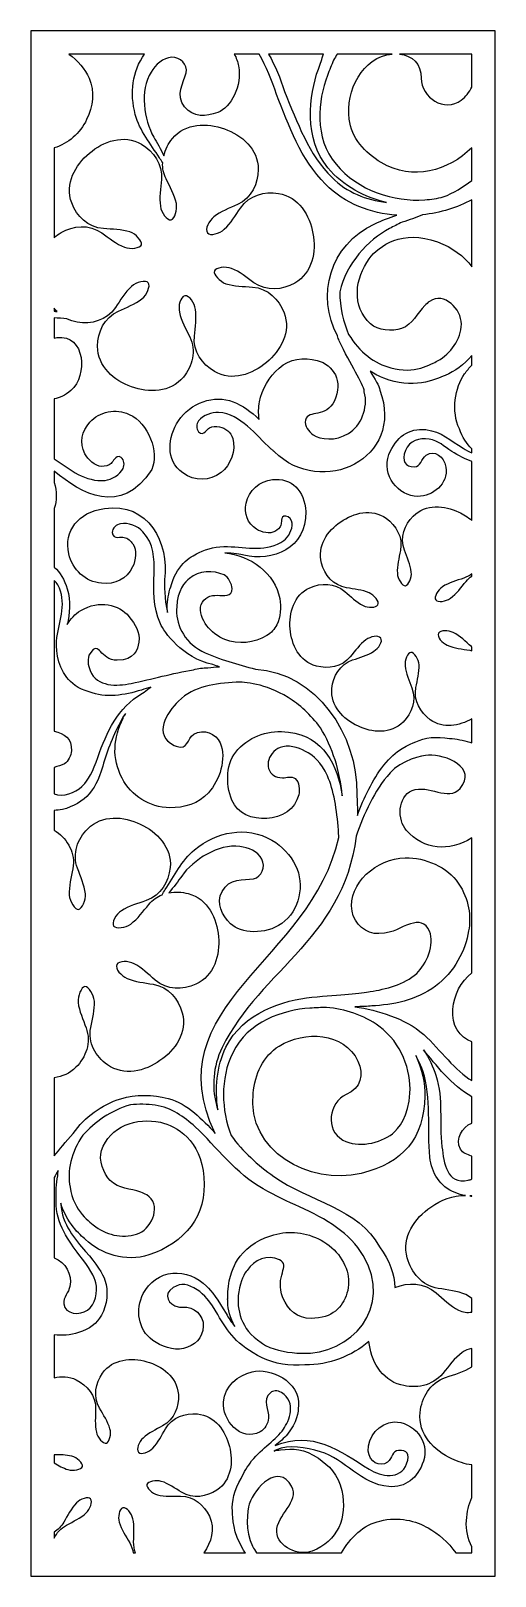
# Model space of a CAD drawing. Header units: centimetres. Extents: x 1.5 to 6.9, y -9 to 9.
import ezdxf

# ---------------------------------------------------------------- set-up
doc = ezdxf.new("R2010")
doc.units = ezdxf.units.CM
doc.header["$MEASUREMENT"] = 0
doc.layers.add('layer 1', color=7, linetype='Continuous')

msp = doc.modelspace()

# ---------------------------------------------------------------- linework, layer by layer
at = {"layer": 'layer 1', "color": 250}
for points, knots in [([(1.50051, 9.00069), (1.50051, 9.00069), (6.90077, 9.00069), (6.90077, 9.00069), (6.90077, 9.00069), (6.90077, 9.00069), (6.90077, -9.00021), (6.90077, -9.00021), (6.90077, -9.00021), (6.90077, -9.00021), (1.50051, -9.00021), (1.50051, -9.00021), (1.50051, -9.00021), (1.50051, -9.00021), (1.50051, 9.00069), (1.50051, 9.00069)], [0, 0, 0, 0, 0.2, 0.2, 0.2, 0.2, 0.4, 0.4, 0.4, 0.4, 0.6, 0.6, 0.6, 0.6, 1, 1, 1, 1]), ([(1.9412, 8.73068), (1.9412, 8.73068), (2.82354, 8.73068), (2.82354, 8.73068), (2.82354, 8.73068), (2.67786, 8.53246), (2.64935, 8.27439), (2.71475, 8.02582), (2.71475, 8.02582), (2.76427, 7.83725), (2.89453, 7.6836), (2.99475, 7.52306), (2.99475, 7.52306), (3.00728, 7.50298), (3.02038, 7.48378), (3.03328, 7.46479), (3.03328, 7.46479), (3.03068, 7.40305), (3.04234, 7.33969), (3.07233, 7.27767), (3.07233, 7.27767), (3.11737, 7.18434), (3.17109, 7.09184), (3.19247, 6.99117), (3.19247, 6.99117), (3.20758, 6.91932), (3.17561, 6.81191), (3.13072, 6.80099), (3.13072, 6.80099), (3.08576, 6.79), (3.01734, 6.88501), (3.00651, 6.95773), (3.00651, 6.95773), (2.99134, 7.05937), (3.00939, 7.16491), (3.01904, 7.268), (3.01904, 7.268), (3.03633, 7.45127), (2.92772, 7.59809), (2.78534, 7.68164), (2.78534, 7.68164), (2.58176, 7.80129), (2.34025, 7.71494), (2.18038, 7.57584), (2.18038, 7.57584), (2.01675, 7.44143), (1.89136, 7.21769), (1.97532, 6.99694), (1.97532, 6.99694), (2.03431, 6.8427), (2.16077, 6.71114), (2.34436, 6.69762), (2.34436, 6.69762), (2.44764, 6.69007), (2.55468, 6.69027), (2.65242, 6.65845), (2.65242, 6.65845), (2.72236, 6.63562), (2.79675, 6.55013), (2.78628, 6.50978), (2.78628, 6.50978), (2.77584, 6.46954), (2.65692, 6.4537), (2.58847, 6.48065), (2.58847, 6.48065), (2.49281, 6.51838), (2.4105, 6.58677), (2.32604, 6.64672), (2.32604, 6.64672), (2.17594, 6.75332), (1.9945, 6.73259), (1.85094, 6.65113), (1.85094, 6.65113), (1.82076, 6.634), (1.79405, 6.61394), (1.77052, 6.59152), (1.77052, 6.59152), (1.77052, 6.59152), (1.77052, 7.63677), (1.77052, 7.63677), (1.77052, 7.63677), (1.93322, 7.68945), (2.07182, 7.80458), (2.14863, 7.96829), (2.14863, 7.96829), (2.2207, 8.12174), (2.24678, 8.29016), (2.17678, 8.45076), (2.17678, 8.45076), (2.13182, 8.5539), (2.04548, 8.65995), (1.9412, 8.73068)], [0, 0, 0, 0, 0.04166667, 0.04166667, 0.04166667, 0.04166667, 0.08333333, 0.08333333, 0.08333333, 0.08333333, 0.125, 0.125, 0.125, 0.125, 0.16666667, 0.16666667, 0.16666667, 0.16666667, 0.20833333, 0.20833333, 0.20833333, 0.20833333, 0.25, 0.25, 0.25, 0.25, 0.29166667, 0.29166667, 0.29166667, 0.29166667, 0.33333333, 0.33333333, 0.33333333, 0.33333333, 0.375, 0.375, 0.375, 0.375, 0.41666667, 0.41666667, 0.41666667, 0.41666667, 0.45833333, 0.45833333, 0.45833333, 0.45833333, 0.5, 0.5, 0.5, 0.5, 0.54166667, 0.54166667, 0.54166667, 0.54166667, 0.58333333, 0.58333333, 0.58333333, 0.58333333, 0.625, 0.625, 0.625, 0.625, 0.66666667, 0.66666667, 0.66666667, 0.66666667, 0.70833333, 0.70833333, 0.70833333, 0.70833333, 0.75, 0.75, 0.75, 0.75, 0.79166667, 0.79166667, 0.79166667, 0.79166667, 0.83333333, 0.83333333, 0.83333333, 0.83333333, 0.875, 0.875, 0.875, 0.875, 0.91666667, 0.91666667, 0.91666667, 0.91666667, 1, 1, 1, 1]), ([(3.86622, 8.73068), (3.86622, 8.73068), (4.15504, 8.73068), (4.15504, 8.73068), (4.15504, 8.73068), (4.23902, 8.58354), (4.30756, 8.42594), (4.357, 8.25885), (4.357, 8.25885), (4.50382, 7.8987), (4.63551, 7.50564), (4.92924, 7.21507), (4.92924, 7.21507), (5.15382, 6.98458), (5.45792, 6.87348), (5.7561, 6.85222), (5.7561, 6.85222), (5.6692, 6.82432), (5.58377, 6.79244), (5.50207, 6.75263), (5.50207, 6.75263), (4.96862, 6.50527), (4.82195, 5.91524), (5.06617, 5.44889), (5.06617, 5.44889), (5.07297, 5.42863), (5.08021, 5.40891), (5.08781, 5.38981), (5.08781, 5.38981), (5.21702, 5.10618), (5.36814, 4.90271), (5.37968, 4.79702), (5.37968, 4.79702), (5.42801, 4.60881), (5.33918, 4.39541), (5.19493, 4.31158), (5.19493, 4.31158), (5.04947, 4.21866), (4.86686, 4.23737), (4.78368, 4.29585), (4.78368, 4.29585), (4.73465, 4.33111), (4.67672, 4.40093), (4.69413, 4.46706), (4.69413, 4.46706), (4.72769, 4.59438), (4.93722, 4.48424), (5.03179, 4.69141), (5.03179, 4.69141), (5.13524, 4.91802), (5.02323, 5.11114), (4.83104, 5.16097), (4.83104, 5.16097), (4.67453, 5.20153), (4.50903, 5.18191), (4.38722, 5.07313), (4.38722, 5.07313), (4.27271, 4.97093), (4.18905, 4.83037), (4.16012, 4.67919), (4.16012, 4.67919), (4.14776, 4.6145), (4.14692, 4.54751), (4.15484, 4.47507), (4.15484, 4.47507), (4.06659, 4.56382), (3.96099, 4.6366), (3.85258, 4.68052), (3.85258, 4.68052), (3.63605, 4.76827), (3.35457, 4.6657), (3.21696, 4.45935), (3.21696, 4.45935), (3.09374, 4.27462), (3.06325, 3.99429), (3.26779, 3.85124), (3.26779, 3.85124), (3.40932, 3.75221), (3.57898, 3.75362), (3.71307, 3.85674), (3.71307, 3.85674), (3.82519, 3.94294), (3.88975, 4.11502), (3.8478, 4.25322), (3.8478, 4.25322), (3.82524, 4.32749), (3.76689, 4.37347), (3.69275, 4.38925), (3.69275, 4.38925), (3.65401, 4.39739), (3.61069, 4.39728), (3.57822, 4.37691), (3.57822, 4.37691), (3.56298, 4.3673), (3.54728, 4.34834), (3.53046, 4.33327), (3.53046, 4.33327), (3.50677, 4.31205), (3.48087, 4.29859), (3.45114, 4.32991), (3.45114, 4.32991), (3.41875, 4.36412), (3.42661, 4.42243), (3.45175, 4.45692), (3.45175, 4.45692), (3.49969, 4.52264), (3.60704, 4.56321), (3.6838, 4.55652), (3.6838, 4.55652), (3.94813, 4.53344), (4.10771, 4.29908), (4.29686, 4.12872), (4.29686, 4.12872), (4.30554, 4.12091), (4.31474, 4.1131), (4.32435, 4.10542), (4.32435, 4.10542), (4.32726, 4.10255), (4.3302, 4.09974), (4.33318, 4.09694), (4.33318, 4.09694), (4.8861, 3.55514), (5.85546, 4.01645), (5.56115, 4.81659), (5.56115, 4.81659), (5.55081, 4.86671), (5.50539, 4.94321), (5.4458, 5.03736), (5.4458, 5.03736), (5.49714, 5.00468), (5.55229, 4.97702), (5.60807, 4.95428), (5.60807, 4.95428), (5.92962, 4.82337), (6.21451, 4.93559), (6.31907, 4.987), (6.31907, 4.987), (6.4318, 5.03185), (6.54407, 5.11348), (6.63076, 5.22009), (6.63076, 5.22009), (6.63076, 5.22009), (6.63076, 5.10701), (6.63076, 5.10701), (6.63076, 5.10701), (6.6001, 5.07504), (6.5719, 5.04104), (6.54667, 5.00575), (6.54667, 5.00575), (6.43489, 4.84942), (6.38913, 4.56624), (6.48546, 4.36367), (6.48546, 4.36367), (6.5205, 4.26852), (6.57027, 4.19237), (6.63076, 4.13226), (6.63076, 4.13226), (6.63076, 4.13226), (6.63076, 4.0853), (6.63076, 4.0853), (6.63076, 4.0853), (6.59647, 4.10006), (6.56262, 4.11771), (6.52926, 4.13879), (6.52926, 4.13879), (6.38641, 4.22902), (6.27292, 4.33364), (6.09669, 4.35537), (6.09669, 4.35537), (5.89506, 4.38023), (5.74406, 4.26395), (5.66644, 4.06537), (5.66644, 4.06537), (5.5734, 3.82744), (5.77758, 3.57745), (6.00214, 3.5774), (6.00214, 3.5774), (6.17464, 3.57739), (6.36121, 3.72414), (6.32762, 3.91918), (6.32762, 3.91918), (6.30624, 4.04351), (6.19712, 4.12451), (6.10092, 4.0575), (6.10092, 4.0575), (6.03723, 4.01332), (6.03815, 3.92283), (5.96091, 3.92298), (5.96091, 3.92298), (5.8598, 3.92304), (5.80709, 3.98754), (5.85695, 4.11295), (5.85695, 4.11295), (5.90292, 4.22828), (6.02072, 4.26193), (6.13482, 4.24388), (6.13482, 4.24388), (6.24699, 4.22617), (6.30295, 4.16207), (6.39671, 4.10253), (6.39671, 4.10253), (6.47764, 4.05109), (6.55441, 4.01292), (6.63076, 3.98625), (6.63076, 3.98625), (6.63076, 3.98625), (6.63076, 3.29638), (6.63076, 3.29638), (6.63076, 3.29638), (6.58477, 3.33723), (6.5319, 3.37063), (6.47771, 3.39525), (6.47771, 3.39525), (6.31336, 3.47561), (6.09277, 3.49382), (5.9495, 3.34873), (5.9495, 3.34873), (5.84956, 3.24715), (5.79158, 3.10064), (5.84675, 2.95162), (5.84675, 2.95162), (5.87788, 2.86777), (5.91641, 2.7838), (5.92646, 2.69561), (5.92646, 2.69561), (5.93365, 2.63249), (5.89312, 2.54337), (5.85769, 2.53713), (5.85769, 2.53713), (5.82238, 2.53091), (5.76728, 2.61868), (5.76386, 2.68209), (5.76386, 2.68209), (5.75916, 2.77073), (5.78346, 2.85994), (5.80017, 2.94772), (5.80017, 2.94772), (5.8301, 3.10383), (5.74876, 3.23883), (5.63333, 3.3224), (5.63333, 3.3224), (5.4681, 3.44195), (5.25355, 3.38759), (5.1047, 3.28116), (5.1047, 3.28116), (4.95296, 3.17904), (4.82687, 2.99716), (4.88103, 2.80051), (4.88103, 2.80051), (4.91888, 2.66307), (5.01673, 2.53963), (5.17349, 2.51298), (5.17349, 2.51298), (5.2616, 2.49799), (5.35362, 2.48939), (5.43509, 2.45396), (5.43509, 2.45396), (5.4932, 2.42863), (5.5587, 2.35068), (5.5379, 2.31524), (5.5379, 2.31524), (5.51716, 2.2798), (5.42207, 2.27761), (5.36542, 2.30638), (5.36542, 2.30638), (5.28637, 2.34668), (5.2212, 2.4122), (5.15356, 2.47067), (5.15356, 2.47067), (5.0333, 2.57467), (4.87579, 2.57173), (4.74559, 2.51351), (4.74559, 2.51351), (4.5595, 2.43022), (4.49929, 2.21716), (4.51696, 2.03509), (4.51696, 2.03509), (4.52963, 1.85262), (4.62412, 1.65249), (4.82143, 1.60103), (4.82143, 1.60103), (4.95941, 1.56514), (5.11537, 1.58819), (5.2167, 1.71057), (5.2167, 1.71057), (5.27382, 1.77938), (5.32725, 1.85476), (5.39858, 1.9076), (5.39858, 1.9076), (5.44959, 1.94529), (5.54052, 1.96623), (5.57018, 1.92732), (5.57018, 1.92732), (5.59985, 1.88836), (5.54482, 1.80814), (5.49153, 1.7735), (5.49153, 1.7735), (5.41717, 1.72514), (5.32772, 1.70148), (5.24335, 1.67214), (5.24335, 1.67214), (5.0931, 1.61998), (5.01692, 1.48207), (5.00222, 1.34032), (5.00222, 1.34032), (4.98136, 1.1375), (5.13578, 0.97881), (5.30233, 0.90314), (5.30233, 0.90314), (5.46663, 0.82277), (5.68716, 0.80458), (5.83043, 0.94967), (5.83043, 0.94967), (5.93055, 1.05119), (5.98855, 1.19772), (5.93324, 1.34678), (5.93324, 1.34678), (5.90218, 1.43063), (5.86358, 1.51457), (5.85351, 1.60284), (5.85351, 1.60284), (5.84634, 1.66592), (5.8864, 1.75908), (5.92217, 1.76127), (5.92217, 1.76127), (5.95808, 1.76344), (6.01277, 1.6797), (6.01613, 1.61636), (6.01613, 1.61636), (6.02076, 1.52767), (5.99653, 1.43849), (5.97968, 1.35068), (5.97968, 1.35068), (5.94989, 1.19451), (6.03123, 1.05955), (6.14666, 0.976), (6.14666, 0.976), (6.29606, 0.86786), (6.48574, 0.90202), (6.63076, 0.98817), (6.63076, 0.98817), (6.63076, 0.98817), (6.63076, 0.70603), (6.63076, 0.70603), (6.63076, 0.70603), (6.62276, 0.70908), (6.61474, 0.71201), (6.60663, 0.71485), (6.60663, 0.71485), (6.53042, 0.73722), (6.45082, 0.75256), (6.37244, 0.75876), (6.37244, 0.75876), (6.22522, 0.78443), (6.07851, 0.76956), (5.97888, 0.71842), (5.97888, 0.71842), (5.91362, 0.69251), (5.74305, 0.62428), (5.60682, 0.44776), (5.60682, 0.44776), (5.47205, 0.27314), (5.37395, 0.0687), (5.29879, -0.14061), (5.29879, -0.14061), (5.29997, -0.0594), (5.29756, 0.02503), (5.29071, 0.11336), (5.29071, 0.11336), (5.30629, 0.7973), (4.81936, 1.5276), (4.11158, 1.56416), (4.11158, 1.56416), (3.91411, 1.62401), (3.69459, 1.67207), (3.48846, 1.77514), (3.48846, 1.77514), (3.27399, 1.88825), (3.17747, 2.10361), (3.19672, 2.2909), (3.19672, 2.2909), (3.19807, 2.47586), (3.29545, 2.58532), (3.34642, 2.62248), (3.34642, 2.62248), (3.44227, 2.71766), (3.62945, 2.7202), (3.74713, 2.66294), (3.74713, 2.66294), (3.79827, 2.63802), (3.83914, 2.55946), (3.84031, 2.50471), (3.84031, 2.50471), (3.84236, 2.40696), (3.74401, 2.4227), (3.67134, 2.42551), (3.67134, 2.42551), (3.59033, 2.42864), (3.51174, 2.40225), (3.48255, 2.3167), (3.48255, 2.3167), (3.45504, 2.23618), (3.49635, 2.13853), (3.54553, 2.07046), (3.54553, 2.07046), (3.59242, 2.00555), (3.68265, 1.9387), (3.75565, 1.911), (3.75565, 1.911), (3.91396, 1.85091), (4.09947, 1.86588), (4.24523, 1.95579), (4.24523, 1.95579), (4.2971, 1.98777), (4.33468, 2.03181), (4.36028, 2.08233), (4.36028, 2.08233), (4.40645, 2.1735), (4.41357, 2.28586), (4.39508, 2.38706), (4.39508, 2.38706), (4.34139, 2.68098), (4.05118, 2.89574), (3.75564, 2.91908), (3.75564, 2.91908), (3.85482, 2.91803), (3.94455, 2.90037), (3.97743, 2.89511), (3.97743, 2.89511), (4.30403, 2.80751), (4.71123, 2.97651), (4.69744, 3.3988), (4.69744, 3.3988), (4.68881, 3.64688), (4.53055, 3.79736), (4.31156, 3.77422), (4.31156, 3.77422), (4.16006, 3.75818), (4.03474, 3.64528), (4.00514, 3.499), (4.00514, 3.499), (3.98051, 3.37671), (4.01806, 3.26261), (4.12594, 3.19488), (4.12594, 3.19488), (4.18395, 3.15849), (4.28166, 3.13768), (4.34015, 3.1701), (4.34015, 3.1701), (4.37068, 3.18708), (4.39941, 3.21228), (4.40924, 3.24461), (4.40924, 3.24461), (4.41384, 3.25978), (4.41333, 3.28154), (4.41577, 3.30132), (4.41577, 3.30132), (4.41924, 3.32911), (4.4287, 3.35307), (4.46662, 3.34946), (4.46662, 3.34946), (4.50799, 3.34542), (4.53654, 3.30204), (4.53973, 3.26456), (4.53973, 3.26456), (4.54588, 3.19304), (4.49786, 3.10389), (4.44293, 3.06389), (4.44293, 3.06389), (4.25365, 2.92626), (4.01158, 2.98515), (3.78716, 2.99385), (3.78716, 2.99385), (3.66894, 2.99844), (3.55445, 2.96981), (3.45708, 2.92398), (3.45708, 2.92398), (3.38556, 2.89034), (3.20787, 2.80546), (3.13682, 2.55168), (3.13682, 2.55168), (3.10849, 2.48023), (3.09195, 2.40071), (3.0867, 2.31464), (3.0867, 2.31464), (3.08499, 2.28667), (3.08641, 2.25651), (3.09066, 2.22505), (3.09066, 2.22505), (3.05101, 2.38367), (3.05235, 2.55557), (3.05513, 2.60904), (3.05513, 2.60904), (3.11057, 3.0327), (2.86945, 3.51502), (2.3549, 3.43731), (2.3549, 3.43731), (2.04829, 3.39357), (1.8827, 3.17714), (1.94062, 2.9086), (1.94062, 2.9086), (1.98072, 2.72272), (2.13752, 2.58233), (2.32293, 2.56513), (2.32293, 2.56513), (2.4779, 2.5508), (2.61447, 2.61264), (2.68412, 2.75556), (2.68412, 2.75556), (2.72152, 2.83236), (2.7343, 2.95629), (2.68624, 3.02457), (2.68624, 3.02457), (2.66112, 3.06014), (2.62609, 3.09246), (2.58464, 3.10035), (2.58464, 3.10035), (2.56518, 3.10402), (2.53828, 3.10047), (2.5134, 3.10087), (2.5134, 3.10087), (2.47844, 3.10149), (2.44748, 3.11004), (2.4469, 3.15756), (2.4469, 3.15756), (2.44639, 3.20941), (2.4964, 3.25055), (2.54249, 3.25955), (2.54249, 3.25955), (2.63035, 3.27671), (2.74739, 3.22904), (2.80432, 3.16625), (2.80432, 3.16625), (3.06121, 2.88249), (2.82111, 2.50315), (3.00841, 2.09333), (3.00841, 2.09333), (3.04653, 2.00167), (3.26371, 1.69536), (3.61509, 1.61866), (3.61509, 1.61866), (3.64173, 1.60942), (3.66798, 1.601), (3.69381, 1.5932), (3.69381, 1.5932), (3.64854, 1.59139), (3.60321, 1.58754), (3.55805, 1.5819), (3.55805, 1.5819), (3.50281, 1.58041), (3.44737, 1.57367), (3.39262, 1.55926), (3.39262, 1.55926), (3.14858, 1.51521), (2.90916, 1.45086), (2.66665, 1.39961), (2.66665, 1.39961), (2.50005, 1.36439), (2.2693, 1.35549), (2.18907, 1.54837), (2.18907, 1.54837), (2.16528, 1.60564), (2.14993, 1.69449), (2.1877, 1.74945), (2.1877, 1.74945), (2.2992, 1.91168), (2.30031, 1.66652), (2.50328, 1.66958), (2.50328, 1.66958), (2.70625, 1.67263), (2.74142, 1.78885), (2.75528, 1.88147), (2.75528, 1.88147), (2.77246, 1.99629), (2.71404, 2.0886), (2.64058, 2.1794), (2.64058, 2.1794), (2.529, 2.3173), (2.29423, 2.37684), (2.07951, 2.24799), (2.07951, 2.24799), (2.01229, 2.20765), (1.96015, 2.15133), (1.92304, 2.08584), (1.92304, 2.08584), (1.9472, 2.20742), (1.96765, 2.35281), (1.9223, 2.5002), (1.9223, 2.5002), (1.88956, 2.60659), (1.84329, 2.69538), (1.77052, 2.75466), (1.77052, 2.75466), (1.77052, 2.75466), (1.77052, 3.43692), (1.77052, 3.43692), (1.77052, 3.43692), (1.80384, 3.52821), (1.80403, 3.63329), (1.77052, 3.74029), (1.77052, 3.74029), (1.77052, 3.74029), (1.77052, 3.87094), (1.77052, 3.87094), (1.77052, 3.87094), (2.09254, 3.6108), (2.54131, 3.3348), (2.90642, 3.89066), (2.90642, 3.89066), (2.99405, 4.09467), (2.87054, 4.43016), (2.64343, 4.5337), (2.64343, 4.5337), (2.48626, 4.60538), (2.29886, 4.56732), (2.18571, 4.44157), (2.18571, 4.44157), (2.09115, 4.33642), (2.06209, 4.20336), (2.12843, 4.07507), (2.12843, 4.07507), (2.1641, 4.00614), (2.24746, 3.92954), (2.32324, 3.92749), (2.32324, 3.92749), (2.36282, 3.92652), (2.4054, 3.93447), (2.43362, 3.96042), (2.43362, 3.96042), (2.44687, 3.97261), (2.45888, 3.99411), (2.47265, 4.01202), (2.47265, 4.01202), (2.4921, 4.03717), (2.51512, 4.0551), (2.55004, 4.02971), (2.55004, 4.02971), (2.5881, 4.00194), (2.59096, 3.94317), (2.57249, 3.9047), (2.57249, 3.9047), (2.5373, 3.83137), (2.43908, 3.77197), (2.36241, 3.7646), (2.36241, 3.7646), (2.1346, 3.74279), (1.95487, 3.88971), (1.77052, 4.01599), (1.77052, 4.01599), (1.77052, 4.01599), (1.77052, 4.71529), (1.77052, 4.71529), (1.77052, 4.71529), (1.83369, 4.72625), (1.89841, 4.75502), (1.96441, 4.81116), (1.96441, 4.81116), (2.06672, 4.89825), (2.10659, 5.06466), (2.0834, 5.19595), (2.0834, 5.19595), (2.05813, 5.33835), (1.96777, 5.44944), (1.80228, 5.42817), (1.80228, 5.42817), (1.79098, 5.42672), (1.78042, 5.42435), (1.77052, 5.42117), (1.77052, 5.42117), (1.77052, 5.42117), (1.77052, 5.65727), (1.77052, 5.65727), (1.77052, 5.65727), (1.81955, 5.65592), (1.86898, 5.65126), (1.91838, 5.64657), (1.91838, 5.64657), (1.95501, 5.62791), (1.99518, 5.61441), (2.03897, 5.60734), (2.03897, 5.60734), (2.20202, 5.58115), (2.37916, 5.62483), (2.48271, 5.77718), (2.48271, 5.77718), (2.54083, 5.86288), (2.59414, 5.95563), (2.67068, 6.02438), (2.67068, 6.02438), (2.72531, 6.07354), (2.83889, 6.10502), (2.86628, 6.06608), (2.86628, 6.06608), (2.89375, 6.02715), (2.8502, 5.92596), (2.79266, 5.88014), (2.79266, 5.88014), (2.7122, 5.81617), (2.61176, 5.77894), (2.51761, 5.73589), (2.51761, 5.73589), (2.35019, 5.65915), (2.27749, 5.49178), (2.27621, 5.32667), (2.27621, 5.32667), (2.2745, 5.09047), (2.46998, 4.9245), (2.67031, 4.85562), (2.67031, 4.85562), (2.86872, 4.78116), (3.12511, 4.78445), (3.27417, 4.9676), (3.27417, 4.9676), (3.37846, 5.09564), (3.42916, 5.27101), (3.34893, 5.43674), (3.34893, 5.43674), (3.30393, 5.52996), (3.25014, 5.62256), (3.22881, 5.72322), (3.22881, 5.72322), (3.21357, 5.7951), (3.23538, 5.90094), (3.29058, 5.91351), (3.29058, 5.91351), (3.34581, 5.92588), (3.404, 5.82934), (3.4148, 5.75666), (3.4148, 5.75666), (3.43001, 5.65495), (3.41185, 5.54937), (3.40226, 5.44632), (3.40226, 5.44632), (3.3849, 5.26296), (3.49351, 5.11638), (3.63586, 5.03273), (3.63586, 5.03273), (3.83954, 4.91312), (4.08096, 4.99942), (4.24078, 5.13856), (4.24078, 5.13856), (4.40467, 5.2731), (4.5299, 5.4967), (4.44582, 5.71737), (4.44582, 5.71737), (4.38713, 5.87173), (4.26049, 6.00322), (4.07694, 6.01668), (4.07694, 6.01668), (3.97359, 6.02437), (3.86662, 6.0241), (3.76883, 6.05592), (3.76883, 6.05592), (3.69888, 6.07869), (3.61995, 6.16569), (3.63496, 6.20448), (3.63496, 6.20448), (3.64993, 6.24335), (3.76441, 6.26066), (3.83283, 6.23371), (3.83283, 6.23371), (3.92846, 6.19598), (4.01081, 6.12755), (4.09506, 6.06763), (4.09506, 6.06763), (4.24536, 5.96108), (4.42662, 5.98185), (4.5702, 6.06323), (4.5702, 6.06323), (4.77573, 6.17981), (4.82166, 6.43203), (4.78116, 6.64004), (4.78116, 6.64004), (4.74654, 6.84907), (4.61544, 7.06942), (4.3823, 7.10701), (4.3823, 7.10701), (4.21919, 7.1332), (4.04218, 7.08947), (3.93855, 6.93722), (3.93855, 6.93722), (3.88041, 6.85152), (3.82706, 6.75872), (3.75052, 6.69001), (3.75052, 6.69001), (3.69595, 6.64078), (3.58717, 6.60591), (3.55492, 6.64835), (3.55492, 6.64835), (3.52277, 6.69071), (3.57107, 6.78839), (3.62865, 6.83426), (3.62865, 6.83426), (3.70908, 6.89832), (3.80958, 6.93532), (3.9035, 6.97847), (3.9035, 6.97847), (4.07094, 7.05519), (4.14372, 7.2227), (4.14505, 7.38772), (4.14505, 7.38772), (4.14676, 7.62392), (3.95125, 7.78982), (3.75092, 7.8587), (3.75092, 7.8587), (3.55261, 7.93332), (3.29624, 7.92994), (3.14702, 7.7467), (3.14702, 7.7467), (3.09942, 7.68818), (3.06302, 7.61978), (3.04514, 7.54696), (3.04514, 7.54696), (3.01212, 7.61947), (2.96366, 7.70525), (2.93, 7.76355), (2.93, 7.76355), (2.81382, 7.9645), (2.7633, 8.30909), (2.89793, 8.52098), (2.89793, 8.52098), (2.95217, 8.60635), (3.03204, 8.68853), (3.14016, 8.69347), (3.14016, 8.69347), (3.23183, 8.69765), (3.32984, 8.60945), (3.30525, 8.51115), (3.30525, 8.51115), (3.27686, 8.39779), (3.1783, 8.25609), (3.289, 8.11584), (3.289, 8.11584), (3.38678, 7.9919), (3.53993, 7.99829), (3.67337, 8.05005), (3.67337, 8.05005), (3.82656, 8.10955), (3.9599, 8.36266), (3.91631, 8.59197), (3.91631, 8.59197), (3.90699, 8.64108), (3.88975, 8.68763), (3.86622, 8.73068)], [0, 0, 0, 0, 0.00471698, 0.00471698, 0.00471698, 0.00471698, 0.00943396, 0.00943396, 0.00943396, 0.00943396, 0.01415094, 0.01415094, 0.01415094, 0.01415094, 0.01886792, 0.01886792, 0.01886792, 0.01886792, 0.02358491, 0.02358491, 0.02358491, 0.02358491, 0.02830189, 0.02830189, 0.02830189, 0.02830189, 0.03301887, 0.03301887, 0.03301887, 0.03301887, 0.03773585, 0.03773585, 0.03773585, 0.03773585, 0.04245283, 0.04245283, 0.04245283, 0.04245283, 0.04716981, 0.04716981, 0.04716981, 0.04716981, 0.05188679, 0.05188679, 0.05188679, 0.05188679, 0.05660377, 0.05660377, 0.05660377, 0.05660377, 0.06132075, 0.06132075, 0.06132075, 0.06132075, 0.06603774, 0.06603774, 0.06603774, 0.06603774, 0.07075472, 0.07075472, 0.07075472, 0.07075472, 0.0754717, 0.0754717, 0.0754717, 0.0754717, 0.08018868, 0.08018868, 0.08018868, 0.08018868, 0.08490566, 0.08490566, 0.08490566, 0.08490566, 0.08962264, 0.08962264, 0.08962264, 0.08962264, 0.09433962, 0.09433962, 0.09433962, 0.09433962, 0.0990566, 0.0990566, 0.0990566, 0.0990566, 0.10377358, 0.10377358, 0.10377358, 0.10377358, 0.10849057, 0.10849057, 0.10849057, 0.10849057, 0.11320755, 0.11320755, 0.11320755, 0.11320755, 0.11792453, 0.11792453, 0.11792453, 0.11792453, 0.12264151, 0.12264151, 0.12264151, 0.12264151, 0.12735849, 0.12735849, 0.12735849, 0.12735849, 0.13207547, 0.13207547, 0.13207547, 0.13207547, 0.13679245, 0.13679245, 0.13679245, 0.13679245, 0.14150943, 0.14150943, 0.14150943, 0.14150943, 0.14622642, 0.14622642, 0.14622642, 0.14622642, 0.1509434, 0.1509434, 0.1509434, 0.1509434, 0.15566038, 0.15566038, 0.15566038, 0.15566038, 0.16037736, 0.16037736, 0.16037736, 0.16037736, 0.16509434, 0.16509434, 0.16509434, 0.16509434, 0.16981132, 0.16981132, 0.16981132, 0.16981132, 0.1745283, 0.1745283, 0.1745283, 0.1745283, 0.17924528, 0.17924528, 0.17924528, 0.17924528, 0.18396226, 0.18396226, 0.18396226, 0.18396226, 0.18867925, 0.18867925, 0.18867925, 0.18867925, 0.19339623, 0.19339623, 0.19339623, 0.19339623, 0.19811321, 0.19811321, 0.19811321, 0.19811321, 0.20283019, 0.20283019, 0.20283019, 0.20283019, 0.20754717, 0.20754717, 0.20754717, 0.20754717, 0.21226415, 0.21226415, 0.21226415, 0.21226415, 0.21698113, 0.21698113, 0.21698113, 0.21698113, 0.22169811, 0.22169811, 0.22169811, 0.22169811, 0.22641509, 0.22641509, 0.22641509, 0.22641509, 0.23113208, 0.23113208, 0.23113208, 0.23113208, 0.23584906, 0.23584906, 0.23584906, 0.23584906, 0.24056604, 0.24056604, 0.24056604, 0.24056604, 0.24528302, 0.24528302, 0.24528302, 0.24528302, 0.25, 0.25, 0.25, 0.25, 0.25471698, 0.25471698, 0.25471698, 0.25471698, 0.25943396, 0.25943396, 0.25943396, 0.25943396, 0.26415094, 0.26415094, 0.26415094, 0.26415094, 0.26886792, 0.26886792, 0.26886792, 0.26886792, 0.27358491, 0.27358491, 0.27358491, 0.27358491, 0.27830189, 0.27830189, 0.27830189, 0.27830189, 0.28301887, 0.28301887, 0.28301887, 0.28301887, 0.28773585, 0.28773585, 0.28773585, 0.28773585, 0.29245283, 0.29245283, 0.29245283, 0.29245283, 0.29716981, 0.29716981, 0.29716981, 0.29716981, 0.30188679, 0.30188679, 0.30188679, 0.30188679, 0.30660377, 0.30660377, 0.30660377, 0.30660377, 0.31132075, 0.31132075, 0.31132075, 0.31132075, 0.31603774, 0.31603774, 0.31603774, 0.31603774, 0.32075472, 0.32075472, 0.32075472, 0.32075472, 0.3254717, 0.3254717, 0.3254717, 0.3254717, 0.33018868, 0.33018868, 0.33018868, 0.33018868, 0.33490566, 0.33490566, 0.33490566, 0.33490566, 0.33962264, 0.33962264, 0.33962264, 0.33962264, 0.34433962, 0.34433962, 0.34433962, 0.34433962, 0.3490566, 0.3490566, 0.3490566, 0.3490566, 0.35377358, 0.35377358, 0.35377358, 0.35377358, 0.35849057, 0.35849057, 0.35849057, 0.35849057, 0.36320755, 0.36320755, 0.36320755, 0.36320755, 0.36792453, 0.36792453, 0.36792453, 0.36792453, 0.37264151, 0.37264151, 0.37264151, 0.37264151, 0.37735849, 0.37735849, 0.37735849, 0.37735849, 0.38207547, 0.38207547, 0.38207547, 0.38207547, 0.38679245, 0.38679245, 0.38679245, 0.38679245, 0.39150943, 0.39150943, 0.39150943, 0.39150943, 0.39622642, 0.39622642, 0.39622642, 0.39622642, 0.4009434, 0.4009434, 0.4009434, 0.4009434, 0.40566038, 0.40566038, 0.40566038, 0.40566038, 0.41037736, 0.41037736, 0.41037736, 0.41037736, 0.41509434, 0.41509434, 0.41509434, 0.41509434, 0.41981132, 0.41981132, 0.41981132, 0.41981132, 0.4245283, 0.4245283, 0.4245283, 0.4245283, 0.42924528, 0.42924528, 0.42924528, 0.42924528, 0.43396226, 0.43396226, 0.43396226, 0.43396226, 0.43867925, 0.43867925, 0.43867925, 0.43867925, 0.44339623, 0.44339623, 0.44339623, 0.44339623, 0.44811321, 0.44811321, 0.44811321, 0.44811321, 0.45283019, 0.45283019, 0.45283019, 0.45283019, 0.45754717, 0.45754717, 0.45754717, 0.45754717, 0.46226415, 0.46226415, 0.46226415, 0.46226415, 0.46698113, 0.46698113, 0.46698113, 0.46698113, 0.47169811, 0.47169811, 0.47169811, 0.47169811, 0.47641509, 0.47641509, 0.47641509, 0.47641509, 0.48113208, 0.48113208, 0.48113208, 0.48113208, 0.48584906, 0.48584906, 0.48584906, 0.48584906, 0.49056604, 0.49056604, 0.49056604, 0.49056604, 0.49528302, 0.49528302, 0.49528302, 0.49528302, 0.5, 0.5, 0.5, 0.5, 0.50471698, 0.50471698, 0.50471698, 0.50471698, 0.50943396, 0.50943396, 0.50943396, 0.50943396, 0.51415094, 0.51415094, 0.51415094, 0.51415094, 0.51886792, 0.51886792, 0.51886792, 0.51886792, 0.52358491, 0.52358491, 0.52358491, 0.52358491, 0.52830189, 0.52830189, 0.52830189, 0.52830189, 0.53301887, 0.53301887, 0.53301887, 0.53301887, 0.53773585, 0.53773585, 0.53773585, 0.53773585, 0.54245283, 0.54245283, 0.54245283, 0.54245283, 0.54716981, 0.54716981, 0.54716981, 0.54716981, 0.55188679, 0.55188679, 0.55188679, 0.55188679, 0.55660377, 0.55660377, 0.55660377, 0.55660377, 0.56132075, 0.56132075, 0.56132075, 0.56132075, 0.56603774, 0.56603774, 0.56603774, 0.56603774, 0.57075472, 0.57075472, 0.57075472, 0.57075472, 0.5754717, 0.5754717, 0.5754717, 0.5754717, 0.58018868, 0.58018868, 0.58018868, 0.58018868, 0.58490566, 0.58490566, 0.58490566, 0.58490566, 0.58962264, 0.58962264, 0.58962264, 0.58962264, 0.59433962, 0.59433962, 0.59433962, 0.59433962, 0.5990566, 0.5990566, 0.5990566, 0.5990566, 0.60377358, 0.60377358, 0.60377358, 0.60377358, 0.60849057, 0.60849057, 0.60849057, 0.60849057, 0.61320755, 0.61320755, 0.61320755, 0.61320755, 0.61792453, 0.61792453, 0.61792453, 0.61792453, 0.62264151, 0.62264151, 0.62264151, 0.62264151, 0.62735849, 0.62735849, 0.62735849, 0.62735849, 0.63207547, 0.63207547, 0.63207547, 0.63207547, 0.63679245, 0.63679245, 0.63679245, 0.63679245, 0.64150943, 0.64150943, 0.64150943, 0.64150943, 0.64622642, 0.64622642, 0.64622642, 0.64622642, 0.6509434, 0.6509434, 0.6509434, 0.6509434, 0.65566038, 0.65566038, 0.65566038, 0.65566038, 0.66037736, 0.66037736, 0.66037736, 0.66037736, 0.66509434, 0.66509434, 0.66509434, 0.66509434, 0.66981132, 0.66981132, 0.66981132, 0.66981132, 0.6745283, 0.6745283, 0.6745283, 0.6745283, 0.67924528, 0.67924528, 0.67924528, 0.67924528, 0.68396226, 0.68396226, 0.68396226, 0.68396226, 0.68867925, 0.68867925, 0.68867925, 0.68867925, 0.69339623, 0.69339623, 0.69339623, 0.69339623, 0.69811321, 0.69811321, 0.69811321, 0.69811321, 0.70283019, 0.70283019, 0.70283019, 0.70283019, 0.70754717, 0.70754717, 0.70754717, 0.70754717, 0.71226415, 0.71226415, 0.71226415, 0.71226415, 0.71698113, 0.71698113, 0.71698113, 0.71698113, 0.72169811, 0.72169811, 0.72169811, 0.72169811, 0.72641509, 0.72641509, 0.72641509, 0.72641509, 0.73113208, 0.73113208, 0.73113208, 0.73113208, 0.73584906, 0.73584906, 0.73584906, 0.73584906, 0.74056604, 0.74056604, 0.74056604, 0.74056604, 0.74528302, 0.74528302, 0.74528302, 0.74528302, 0.75, 0.75, 0.75, 0.75, 0.75471698, 0.75471698, 0.75471698, 0.75471698, 0.75943396, 0.75943396, 0.75943396, 0.75943396, 0.76415094, 0.76415094, 0.76415094, 0.76415094, 0.76886792, 0.76886792, 0.76886792, 0.76886792, 0.77358491, 0.77358491, 0.77358491, 0.77358491, 0.77830189, 0.77830189, 0.77830189, 0.77830189, 0.78301887, 0.78301887, 0.78301887, 0.78301887, 0.78773585, 0.78773585, 0.78773585, 0.78773585, 0.79245283, 0.79245283, 0.79245283, 0.79245283, 0.79716981, 0.79716981, 0.79716981, 0.79716981, 0.80188679, 0.80188679, 0.80188679, 0.80188679, 0.80660377, 0.80660377, 0.80660377, 0.80660377, 0.81132075, 0.81132075, 0.81132075, 0.81132075, 0.81603774, 0.81603774, 0.81603774, 0.81603774, 0.82075472, 0.82075472, 0.82075472, 0.82075472, 0.8254717, 0.8254717, 0.8254717, 0.8254717, 0.83018868, 0.83018868, 0.83018868, 0.83018868, 0.83490566, 0.83490566, 0.83490566, 0.83490566, 0.83962264, 0.83962264, 0.83962264, 0.83962264, 0.84433962, 0.84433962, 0.84433962, 0.84433962, 0.8490566, 0.8490566, 0.8490566, 0.8490566, 0.85377358, 0.85377358, 0.85377358, 0.85377358, 0.85849057, 0.85849057, 0.85849057, 0.85849057, 0.86320755, 0.86320755, 0.86320755, 0.86320755, 0.86792453, 0.86792453, 0.86792453, 0.86792453, 0.87264151, 0.87264151, 0.87264151, 0.87264151, 0.87735849, 0.87735849, 0.87735849, 0.87735849, 0.88207547, 0.88207547, 0.88207547, 0.88207547, 0.88679245, 0.88679245, 0.88679245, 0.88679245, 0.89150943, 0.89150943, 0.89150943, 0.89150943, 0.89622642, 0.89622642, 0.89622642, 0.89622642, 0.9009434, 0.9009434, 0.9009434, 0.9009434, 0.90566038, 0.90566038, 0.90566038, 0.90566038, 0.91037736, 0.91037736, 0.91037736, 0.91037736, 0.91509434, 0.91509434, 0.91509434, 0.91509434, 0.91981132, 0.91981132, 0.91981132, 0.91981132, 0.9245283, 0.9245283, 0.9245283, 0.9245283, 0.92924528, 0.92924528, 0.92924528, 0.92924528, 0.93396226, 0.93396226, 0.93396226, 0.93396226, 0.93867925, 0.93867925, 0.93867925, 0.93867925, 0.94339623, 0.94339623, 0.94339623, 0.94339623, 0.94811321, 0.94811321, 0.94811321, 0.94811321, 0.95283019, 0.95283019, 0.95283019, 0.95283019, 0.95754717, 0.95754717, 0.95754717, 0.95754717, 0.96226415, 0.96226415, 0.96226415, 0.96226415, 0.96698113, 0.96698113, 0.96698113, 0.96698113, 0.97169811, 0.97169811, 0.97169811, 0.97169811, 0.97641509, 0.97641509, 0.97641509, 0.97641509, 0.98113208, 0.98113208, 0.98113208, 0.98113208, 0.98584906, 0.98584906, 0.98584906, 0.98584906, 0.99056604, 0.99056604, 0.99056604, 0.99056604, 1, 1, 1, 1]), ([(4.26631, 8.73068), (4.26631, 8.73068), (4.90576, 8.73068), (4.90576, 8.73068), (4.90576, 8.73068), (4.8863, 8.67579), (4.86583, 8.6172), (4.84476, 8.5552), (4.84476, 8.5552), (4.73478, 8.24737), (4.67588, 7.74543), (4.95672, 7.40415), (4.95672, 7.40415), (5.13255, 7.19473), (5.38395, 7.06155), (5.63694, 7.00192), (5.63694, 7.00192), (5.40213, 7.03164), (5.17663, 7.11901), (5.00458, 7.29289), (5.00458, 7.29289), (4.73409, 7.55463), (4.59914, 7.93492), (4.45034, 8.29626), (4.45034, 8.29626), (4.40428, 8.44814), (4.34196, 8.59334), (4.26631, 8.73068)], [0, 0, 0, 0, 0.125, 0.125, 0.125, 0.125, 0.25, 0.25, 0.25, 0.25, 0.375, 0.375, 0.375, 0.375, 0.5, 0.5, 0.5, 0.5, 0.625, 0.625, 0.625, 0.625, 0.75, 0.75, 0.75, 0.75, 1, 1, 1, 1]), ([(5.06432, 8.73068), (5.06432, 8.73068), (5.7039, 8.73068), (5.7039, 8.73068), (5.7039, 8.73068), (5.35376, 8.69963), (5.16025, 8.3006), (5.20272, 7.97322), (5.20272, 7.97322), (5.23104, 7.75548), (5.38391, 7.58019), (5.57733, 7.46699), (5.57733, 7.46699), (5.94607, 7.25107), (6.35303, 7.36733), (6.63076, 7.64044), (6.63076, 7.64044), (6.63076, 7.64044), (6.63076, 7.25751), (6.63076, 7.25751), (6.63076, 7.25751), (6.5264, 7.18071), (6.41696, 7.11353), (6.29745, 7.06651), (6.29745, 7.06651), (6.22956, 7.04936), (6.15775, 7.03775), (6.08257, 7.03399), (6.08257, 7.03399), (5.72926, 7.00462), (5.30112, 7.14149), (5.05044, 7.44731), (5.05044, 7.44731), (4.79253, 7.75618), (4.83864, 8.19023), (4.95011, 8.48103), (4.95011, 8.48103), (4.97432, 8.54374), (4.99853, 8.60374), (5.02213, 8.6606), (5.02213, 8.6606), (5.03538, 8.68425), (5.04946, 8.70765), (5.06432, 8.73068)], [0, 0, 0, 0, 0.08333333, 0.08333333, 0.08333333, 0.08333333, 0.16666667, 0.16666667, 0.16666667, 0.16666667, 0.25, 0.25, 0.25, 0.25, 0.33333333, 0.33333333, 0.33333333, 0.33333333, 0.41666667, 0.41666667, 0.41666667, 0.41666667, 0.5, 0.5, 0.5, 0.5, 0.58333333, 0.58333333, 0.58333333, 0.58333333, 0.66666667, 0.66666667, 0.66666667, 0.66666667, 0.75, 0.75, 0.75, 0.75, 0.83333333, 0.83333333, 0.83333333, 0.83333333, 1, 1, 1, 1]), ([(5.78789, 8.73068), (5.78789, 8.73068), (6.63076, 8.73068), (6.63076, 8.73068), (6.63076, 8.73068), (6.63076, 8.73068), (6.63076, 8.34645), (6.63076, 8.34645), (6.63076, 8.34645), (6.60075, 8.2856), (6.55977, 8.23202), (6.50755, 8.19304), (6.50755, 8.19304), (6.31305, 8.04781), (6.03908, 8.22357), (6.04079, 8.44872), (6.04079, 8.44872), (6.04206, 8.61771), (5.93894, 8.71598), (5.78789, 8.73068)], [0, 0, 0, 0, 0.16666667, 0.16666667, 0.16666667, 0.16666667, 0.33333333, 0.33333333, 0.33333333, 0.33333333, 0.5, 0.5, 0.5, 0.5, 0.66666667, 0.66666667, 0.66666667, 0.66666667, 1, 1, 1, 1]), ([(6.63076, 7.03383), (6.63076, 7.03383), (6.63076, 6.25354), (6.63076, 6.25354), (6.63076, 6.25354), (6.53797, 6.37846), (6.40497, 6.47752), (6.22984, 6.54174), (6.22984, 6.54174), (5.82147, 6.69147), (5.55216, 6.50126), (5.43693, 6.3467), (5.43693, 6.3467), (5.26909, 6.12158), (5.23117, 5.78954), (5.45076, 5.58684), (5.45076, 5.58684), (5.53529, 5.50878), (5.70748, 5.49491), (5.81168, 5.53354), (5.81168, 5.53354), (5.94184, 5.58175), (5.99405, 5.70962), (6.08277, 5.80133), (6.08277, 5.80133), (6.10006, 5.81912), (6.1187, 5.83565), (6.13955, 5.84986), (6.13955, 5.84986), (6.30836, 5.96501), (6.511, 5.759), (6.50884, 5.58594), (6.50884, 5.58594), (6.50661, 5.4075), (6.38367, 5.24182), (6.23215, 5.15751), (6.23215, 5.15751), (6.16048, 5.11764), (5.9613, 4.99734), (5.68625, 5.07695), (5.68625, 5.07695), (5.50631, 5.11758), (5.31836, 5.26185), (5.19735, 5.46471), (5.19735, 5.46471), (5.13846, 5.60665), (5.09269, 5.781), (5.09425, 5.96122), (5.09425, 5.96122), (5.16854, 6.29186), (5.42127, 6.56391), (5.67318, 6.69776), (5.67318, 6.69776), (5.72035, 6.72283), (5.76947, 6.74769), (5.81943, 6.77206), (5.81943, 6.77206), (5.90242, 6.79814), (5.98313, 6.82475), (6.05509, 6.85947), (6.05509, 6.85947), (6.26773, 6.87928), (6.46001, 6.94195), (6.63076, 7.03383)], [0, 0, 0, 0, 0.05882353, 0.05882353, 0.05882353, 0.05882353, 0.11764706, 0.11764706, 0.11764706, 0.11764706, 0.17647059, 0.17647059, 0.17647059, 0.17647059, 0.23529412, 0.23529412, 0.23529412, 0.23529412, 0.29411765, 0.29411765, 0.29411765, 0.29411765, 0.35294118, 0.35294118, 0.35294118, 0.35294118, 0.41176471, 0.41176471, 0.41176471, 0.41176471, 0.47058824, 0.47058824, 0.47058824, 0.47058824, 0.52941176, 0.52941176, 0.52941176, 0.52941176, 0.58823529, 0.58823529, 0.58823529, 0.58823529, 0.64705882, 0.64705882, 0.64705882, 0.64705882, 0.70588235, 0.70588235, 0.70588235, 0.70588235, 0.76470588, 0.76470588, 0.76470588, 0.76470588, 0.82352941, 0.82352941, 0.82352941, 0.82352941, 0.88235294, 0.88235294, 0.88235294, 0.88235294, 1, 1, 1, 1]), ([(1.77052, 5.73494), (1.77052, 5.73494), (1.77052, 5.76962), (1.77052, 5.76962), (1.77052, 5.76962), (1.78132, 5.75607), (1.79275, 5.74308), (1.80482, 5.73076), (1.80482, 5.73076), (1.79348, 5.73236), (1.78204, 5.73377), (1.77052, 5.73494)], [0, 0, 0, 0, 0.25, 0.25, 0.25, 0.25, 0.5, 0.5, 0.5, 0.5, 1, 1, 1, 1]), ([(1.77052, 0.11295), (1.77052, 0.11295), (1.77052, 0.42066), (1.77052, 0.42066), (1.77052, 0.42066), (1.81256, 0.43642), (1.85882, 0.44212), (1.89062, 0.46223), (1.89062, 0.46223), (1.93804, 0.49219), (1.96576, 0.55987), (1.97068, 0.6146), (1.97068, 0.6146), (1.98311, 0.7526), (1.88679, 0.82111), (1.77052, 0.84115), (1.77052, 0.84115), (1.77052, 0.84115), (1.77052, 2.59879), (1.77052, 2.59879), (1.77052, 2.59879), (1.78881, 2.58246), (1.80409, 2.56413), (1.81425, 2.54574), (1.81425, 2.54574), (1.91924, 2.35539), (1.83703, 2.13909), (1.8031, 1.93325), (1.8031, 1.93325), (1.78527, 1.82481), (1.80366, 1.61699), (1.91655, 1.46938), (1.91655, 1.46938), (1.96766, 1.40257), (2.04306, 1.33845), (2.17788, 1.30111), (2.17788, 1.30111), (2.36542, 1.22388), (2.59233, 1.2611), (2.78554, 1.32241), (2.78554, 1.32241), (2.82232, 1.33409), (2.85934, 1.34538), (2.89647, 1.3565), (2.89647, 1.3565), (2.86947, 1.33816), (2.8433, 1.31865), (2.81819, 1.29804), (2.81819, 1.29804), (2.79295, 1.28366), (2.76829, 1.26822), (2.74437, 1.25159), (2.74437, 1.25159), (2.47378, 1.06358), (2.36238, 0.78269), (2.25785, 0.48038), (2.25785, 0.48038), (2.20484, 0.32704), (2.13377, 0.23166), (2.09142, 0.19755), (2.09142, 0.19755), (2.01799, 0.12588), (1.87314, 0.0705), (1.7712, 0.11266), (1.7712, 0.11266), (1.7712, 0.11266), (1.77052, 0.11295), (1.77052, 0.11295)], [0, 0, 0, 0, 0.05555556, 0.05555556, 0.05555556, 0.05555556, 0.11111111, 0.11111111, 0.11111111, 0.11111111, 0.16666667, 0.16666667, 0.16666667, 0.16666667, 0.22222222, 0.22222222, 0.22222222, 0.22222222, 0.27777778, 0.27777778, 0.27777778, 0.27777778, 0.33333333, 0.33333333, 0.33333333, 0.33333333, 0.38888889, 0.38888889, 0.38888889, 0.38888889, 0.44444444, 0.44444444, 0.44444444, 0.44444444, 0.5, 0.5, 0.5, 0.5, 0.55555556, 0.55555556, 0.55555556, 0.55555556, 0.61111111, 0.61111111, 0.61111111, 0.61111111, 0.66666667, 0.66666667, 0.66666667, 0.66666667, 0.72222222, 0.72222222, 0.72222222, 0.72222222, 0.77777778, 0.77777778, 0.77777778, 0.77777778, 0.83333333, 0.83333333, 0.83333333, 0.83333333, 0.88888889, 0.88888889, 0.88888889, 0.88888889, 1, 1, 1, 1]), ([(6.63076, 2.67642), (6.63076, 2.67642), (6.63076, 2.65012), (6.63076, 2.65012), (6.63076, 2.65012), (6.60646, 2.63318), (6.58381, 2.61253), (6.56335, 2.58785), (6.56335, 2.58785), (6.50624, 2.51901), (6.45282, 2.44365), (6.38141, 2.39082), (6.38141, 2.39082), (6.3304, 2.35311), (6.2345, 2.33974), (6.20987, 2.3711), (6.20987, 2.3711), (6.18511, 2.40245), (6.23517, 2.49025), (6.28846, 2.52487), (6.28846, 2.52487), (6.36289, 2.57321), (6.45222, 2.59689), (6.5367, 2.62623), (6.5367, 2.62623), (6.57212, 2.63853), (6.60341, 2.65564), (6.63076, 2.67642)], [0, 0, 0, 0, 0.125, 0.125, 0.125, 0.125, 0.25, 0.25, 0.25, 0.25, 0.375, 0.375, 0.375, 0.375, 0.5, 0.5, 0.5, 0.5, 0.625, 0.625, 0.625, 0.625, 0.75, 0.75, 0.75, 0.75, 1, 1, 1, 1]), ([(6.63076, 1.824), (6.63076, 1.824), (6.63076, 1.78043), (6.63076, 1.78043), (6.63076, 1.78043), (6.62285, 1.78235), (6.6148, 1.78402), (6.60656, 1.78542), (6.60656, 1.78542), (6.51839, 1.80044), (6.42637, 1.80902), (6.3449, 1.84443), (6.3449, 1.84443), (6.28679, 1.86975), (6.22041, 1.94267), (6.24209, 1.98316), (6.24209, 1.98316), (6.2639, 2.02359), (6.35792, 2.0208), (6.41463, 1.99197), (6.41463, 1.99197), (6.49362, 1.95168), (6.55879, 1.88617), (6.62636, 1.82772), (6.62636, 1.82772), (6.62782, 1.82645), (6.62929, 1.82523), (6.63076, 1.824)], [0, 0, 0, 0, 0.125, 0.125, 0.125, 0.125, 0.25, 0.25, 0.25, 0.25, 0.375, 0.375, 0.375, 0.375, 0.5, 0.5, 0.5, 0.5, 0.625, 0.625, 0.625, 0.625, 0.75, 0.75, 0.75, 0.75, 1, 1, 1, 1]), ([(1.77052, -4.10595), (1.77052, -4.10595), (1.77052, -3.19467), (1.77052, -3.19467), (1.77052, -3.19467), (1.86312, -3.18322), (1.95147, -3.14593), (2.0231, -3.07331), (2.0231, -3.07331), (2.1391, -2.95581), (2.20618, -2.78602), (2.14219, -2.61342), (2.14219, -2.61342), (2.10626, -2.51624), (2.06159, -2.41906), (2.04988, -2.31685), (2.04988, -2.31685), (2.04155, -2.24377), (2.08793, -2.13585), (2.12948, -2.13336), (2.12948, -2.13336), (2.17101, -2.13081), (2.23436, -2.22781), (2.23822, -2.30122), (2.23822, -2.30122), (2.24364, -2.4039), (2.21556, -2.50718), (2.19605, -2.60878), (2.19605, -2.60878), (2.16155, -2.7897), (2.2557, -2.94601), (2.38938, -3.04285), (2.38938, -3.04285), (2.58079, -3.18136), (2.8293, -3.11836), (3.0017, -2.99514), (3.0017, -2.99514), (3.17747, -2.87683), (3.32346, -2.66603), (3.26081, -2.43838), (3.26081, -2.43838), (3.21692, -2.27914), (3.10364, -2.13625), (2.92211, -2.10525), (2.92211, -2.10525), (2.81997, -2.08794), (2.71344, -2.07793), (2.6191, -2.03686), (2.6191, -2.03686), (2.55167, -2.00768), (2.47476, -1.92318), (2.49999, -1.87621), (2.49999, -1.87621), (2.52519, -1.82942), (2.63407, -1.83272), (2.69971, -1.86606), (2.69971, -1.86606), (2.79139, -1.91264), (2.86681, -1.98867), (2.94507, -2.05625), (2.94507, -2.05625), (3.08438, -2.17665), (3.26699, -2.1733), (3.41766, -2.10599), (3.41766, -2.10599), (3.63325, -2.00949), (3.70297, -1.76272), (3.68243, -1.55186), (3.68243, -1.55186), (3.66795, -1.34047), (3.55838, -1.10867), (3.32975, -1.049), (3.32975, -1.049), (3.25675, -1.02999), (3.17943, -1.02528), (3.10576, -1.03928), (3.10576, -1.03928), (3.15801, -0.97912), (3.21589, -0.89945), (3.25491, -0.84459), (3.25491, -0.84459), (3.38947, -0.65547), (3.68193, -0.46638), (3.93064, -0.50084), (3.93064, -0.50084), (4.03081, -0.51474), (4.13873, -0.55329), (4.18811, -0.64956), (4.18811, -0.64956), (4.23003, -0.73124), (4.1905, -0.857), (4.09083, -0.87546), (4.09083, -0.87546), (3.97594, -0.89673), (3.80609, -0.86592), (3.72449, -1.02484), (3.72449, -1.02484), (3.65234, -1.1653), (3.72177, -1.3019), (3.8243, -1.4018), (3.8243, -1.4018), (3.94202, -1.51645), (4.22767, -1.53267), (4.41813, -1.39777), (4.41813, -1.39777), (4.62665, -1.2501), (4.68873, -0.94263), (4.57899, -0.72278), (4.57899, -0.72278), (4.51719, -0.59896), (4.42464, -0.49729), (4.30427, -0.42817), (4.30427, -0.42817), (4.00198, -0.25452), (3.66277, -0.32827), (3.4041, -0.53985), (3.4041, -0.53985), (3.25313, -0.66325), (3.16746, -0.84552), (3.06305, -1.00336), (3.06305, -1.00336), (3.04998, -1.02311), (3.03798, -1.043), (3.02606, -1.06262), (3.02606, -1.06262), (2.96881, -1.08589), (2.916, -1.12282), (2.87204, -1.17585), (2.87204, -1.17585), (2.80584, -1.25557), (2.74399, -1.34288), (2.66131, -1.40416), (2.66131, -1.40416), (2.60219, -1.44777), (2.49123, -1.46328), (2.46267, -1.42697), (2.46267, -1.42697), (2.43395, -1.39059), (2.49199, -1.28892), (2.55367, -1.24887), (2.55367, -1.24887), (2.6398, -1.19282), (2.74333, -1.16544), (2.84111, -1.13142), (2.84111, -1.13142), (3.01503, -1.07101), (3.10345, -0.91123), (3.12035, -0.74701), (3.12035, -0.74701), (3.14461, -0.51213), (2.96576, -0.3283), (2.77285, -0.24066), (2.77285, -0.24066), (2.5826, -0.14758), (2.327, -0.12651), (2.16108, -0.29455), (2.16108, -0.29455), (2.04524, -0.41218), (1.97814, -0.58192), (2.04203, -0.75452), (2.04203, -0.75452), (2.07807, -0.85163), (2.12269, -0.94887), (2.13437, -1.05101), (2.13437, -1.05101), (2.14266, -1.12417), (2.09575, -1.22732), (2.05471, -1.23456), (2.05471, -1.23456), (2.01378, -1.24181), (1.94995, -1.14013), (1.94603, -1.06672), (1.94603, -1.06672), (1.94062, -0.96404), (1.96868, -0.86076), (1.98814, -0.75902), (1.98814, -0.75902), (2.02277, -0.57822), (1.92854, -0.42179), (1.79485, -0.32501), (1.79485, -0.32501), (1.78684, -0.31922), (1.77872, -0.3138), (1.77052, -0.30869), (1.77052, -0.30869), (1.77052, -0.30869), (1.77052, -0.07962), (1.77052, -0.07962), (1.77052, -0.07962), (1.80209, -0.07926), (1.83411, -0.07585), (1.8663, -0.06909), (1.8663, -0.06909), (1.98996, -0.04033), (2.11182, 0.03039), (2.17765, 0.11252), (2.17765, 0.11252), (2.21776, 0.15532), (2.29416, 0.27369), (2.33664, 0.43458), (2.33664, 0.43458), (2.3872, 0.62607), (2.46341, 0.80133), (2.55482, 0.97666), (2.55482, 0.97666), (2.56724, 1.00049), (2.58247, 1.02393), (2.59983, 1.04684), (2.59983, 1.04684), (2.59004, 1.03018), (2.58089, 1.01329), (2.57247, 0.99617), (2.57247, 0.99617), (2.45992, 0.76739), (2.43861, 0.52629), (2.56059, 0.29592), (2.56059, 0.29592), (2.66914, 0.09086), (2.87658, -0.04624), (3.11666, -0.04876), (3.11666, -0.04876), (3.28619, -0.05057), (3.45021, -0.00439), (3.56725, 0.12599), (3.56725, 0.12599), (3.69485, 0.26819), (3.78051, 0.52236), (3.70169, 0.70646), (3.70169, 0.70646), (3.6566, 0.81179), (3.50774, 0.87866), (3.3962, 0.8067), (3.3962, 0.8067), (3.31394, 0.75361), (3.33225, 0.62157), (3.18988, 0.66722), (3.18988, 0.66722), (3.18206, 0.66973), (3.17408, 0.67297), (3.16601, 0.67691), (3.16601, 0.67691), (2.91433, 0.80013), (3.08149, 1.05873), (3.21629, 1.19219), (3.21629, 1.19219), (3.39862, 1.37271), (3.64489, 1.39749), (3.88877, 1.41228), (3.88877, 1.41228), (3.98342, 1.41801), (4.22485, 1.39962), (4.49251, 1.23519), (4.49251, 1.23519), (4.62369, 1.15526), (4.75669, 1.03402), (4.86854, 0.88313), (4.86854, 0.88313), (5.00742, 0.65174), (5.09855, 0.37624), (5.12202, 0.09627), (5.12202, 0.09627), (5.12213, 0.0935), (5.12208, 0.09083), (5.12217, 0.08806), (5.12217, 0.08806), (5.07094, 0.44699), (4.90657, 0.78362), (4.49748, 0.83207), (4.49748, 0.83207), (4.27757, 0.8581), (4.06329, 0.7989), (3.90693, 0.62833), (3.90693, 0.62833), (3.77133, 0.48042), (3.75914, 0.23453), (3.83883, 0.03855), (3.83883, 0.03855), (3.965, -0.27167), (4.53954, -0.24126), (4.61606, 0.10204), (4.61606, 0.10204), (4.62853, 0.15794), (4.62636, 0.24996), (4.57483, 0.29064), (4.57483, 0.29064), (4.53118, 0.32512), (4.47913, 0.29852), (4.42606, 0.30037), (4.42606, 0.30037), (4.38521, 0.30182), (4.35243, 0.31165), (4.32713, 0.32723), (4.32713, 0.32723), (4.20063, 0.40523), (4.2608, 0.62718), (4.433, 0.66128), (4.433, 0.66128), (4.53045, 0.68461), (4.64752, 0.63908), (4.72563, 0.58863), (4.72563, 0.58863), (4.77327, 0.56635), (4.87961, 0.48015), (4.9518, 0.32087), (4.9518, 0.32087), (5.02229, 0.15796), (5.06052, -0.07456), (5.07926, -0.30871), (5.07926, -0.30871), (5.08099, -0.33766), (5.08154, -0.36626), (5.08109, -0.39453), (5.08109, -0.39453), (4.77448, -1.83263), (2.93099, -2.34899), (3.64326, -3.84283), (3.64326, -3.84283), (3.56868, -3.75772), (3.49046, -3.6758), (3.40356, -3.60416), (3.40356, -3.60416), (3.31324, -3.5297), (3.20964, -3.46671), (3.09589, -3.43602), (3.09589, -3.43602), (2.91994, -3.38854), (2.71917, -3.38682), (2.54454, -3.44007), (2.54454, -3.44007), (2.32148, -3.50811), (2.12535, -3.65319), (1.9918, -3.84224), (1.9918, -3.84224), (1.90592, -3.94158), (1.83295, -4.0315), (1.77052, -4.10595)], [0, 0, 0, 0, 0.01176471, 0.01176471, 0.01176471, 0.01176471, 0.02352941, 0.02352941, 0.02352941, 0.02352941, 0.03529412, 0.03529412, 0.03529412, 0.03529412, 0.04705882, 0.04705882, 0.04705882, 0.04705882, 0.05882353, 0.05882353, 0.05882353, 0.05882353, 0.07058824, 0.07058824, 0.07058824, 0.07058824, 0.08235294, 0.08235294, 0.08235294, 0.08235294, 0.09411765, 0.09411765, 0.09411765, 0.09411765, 0.10588235, 0.10588235, 0.10588235, 0.10588235, 0.11764706, 0.11764706, 0.11764706, 0.11764706, 0.12941176, 0.12941176, 0.12941176, 0.12941176, 0.14117647, 0.14117647, 0.14117647, 0.14117647, 0.15294118, 0.15294118, 0.15294118, 0.15294118, 0.16470588, 0.16470588, 0.16470588, 0.16470588, 0.17647059, 0.17647059, 0.17647059, 0.17647059, 0.18823529, 0.18823529, 0.18823529, 0.18823529, 0.2, 0.2, 0.2, 0.2, 0.21176471, 0.21176471, 0.21176471, 0.21176471, 0.22352941, 0.22352941, 0.22352941, 0.22352941, 0.23529412, 0.23529412, 0.23529412, 0.23529412, 0.24705882, 0.24705882, 0.24705882, 0.24705882, 0.25882353, 0.25882353, 0.25882353, 0.25882353, 0.27058824, 0.27058824, 0.27058824, 0.27058824, 0.28235294, 0.28235294, 0.28235294, 0.28235294, 0.29411765, 0.29411765, 0.29411765, 0.29411765, 0.30588235, 0.30588235, 0.30588235, 0.30588235, 0.31764706, 0.31764706, 0.31764706, 0.31764706, 0.32941176, 0.32941176, 0.32941176, 0.32941176, 0.34117647, 0.34117647, 0.34117647, 0.34117647, 0.35294118, 0.35294118, 0.35294118, 0.35294118, 0.36470588, 0.36470588, 0.36470588, 0.36470588, 0.37647059, 0.37647059, 0.37647059, 0.37647059, 0.38823529, 0.38823529, 0.38823529, 0.38823529, 0.4, 0.4, 0.4, 0.4, 0.41176471, 0.41176471, 0.41176471, 0.41176471, 0.42352941, 0.42352941, 0.42352941, 0.42352941, 0.43529412, 0.43529412, 0.43529412, 0.43529412, 0.44705882, 0.44705882, 0.44705882, 0.44705882, 0.45882353, 0.45882353, 0.45882353, 0.45882353, 0.47058824, 0.47058824, 0.47058824, 0.47058824, 0.48235294, 0.48235294, 0.48235294, 0.48235294, 0.49411765, 0.49411765, 0.49411765, 0.49411765, 0.50588235, 0.50588235, 0.50588235, 0.50588235, 0.51764706, 0.51764706, 0.51764706, 0.51764706, 0.52941176, 0.52941176, 0.52941176, 0.52941176, 0.54117647, 0.54117647, 0.54117647, 0.54117647, 0.55294118, 0.55294118, 0.55294118, 0.55294118, 0.56470588, 0.56470588, 0.56470588, 0.56470588, 0.57647059, 0.57647059, 0.57647059, 0.57647059, 0.58823529, 0.58823529, 0.58823529, 0.58823529, 0.6, 0.6, 0.6, 0.6, 0.61176471, 0.61176471, 0.61176471, 0.61176471, 0.62352941, 0.62352941, 0.62352941, 0.62352941, 0.63529412, 0.63529412, 0.63529412, 0.63529412, 0.64705882, 0.64705882, 0.64705882, 0.64705882, 0.65882353, 0.65882353, 0.65882353, 0.65882353, 0.67058824, 0.67058824, 0.67058824, 0.67058824, 0.68235294, 0.68235294, 0.68235294, 0.68235294, 0.69411765, 0.69411765, 0.69411765, 0.69411765, 0.70588235, 0.70588235, 0.70588235, 0.70588235, 0.71764706, 0.71764706, 0.71764706, 0.71764706, 0.72941176, 0.72941176, 0.72941176, 0.72941176, 0.74117647, 0.74117647, 0.74117647, 0.74117647, 0.75294118, 0.75294118, 0.75294118, 0.75294118, 0.76470588, 0.76470588, 0.76470588, 0.76470588, 0.77647059, 0.77647059, 0.77647059, 0.77647059, 0.78823529, 0.78823529, 0.78823529, 0.78823529, 0.8, 0.8, 0.8, 0.8, 0.81176471, 0.81176471, 0.81176471, 0.81176471, 0.82352941, 0.82352941, 0.82352941, 0.82352941, 0.83529412, 0.83529412, 0.83529412, 0.83529412, 0.84705882, 0.84705882, 0.84705882, 0.84705882, 0.85882353, 0.85882353, 0.85882353, 0.85882353, 0.87058824, 0.87058824, 0.87058824, 0.87058824, 0.88235294, 0.88235294, 0.88235294, 0.88235294, 0.89411765, 0.89411765, 0.89411765, 0.89411765, 0.90588235, 0.90588235, 0.90588235, 0.90588235, 0.91764706, 0.91764706, 0.91764706, 0.91764706, 0.92941176, 0.92941176, 0.92941176, 0.92941176, 0.94117647, 0.94117647, 0.94117647, 0.94117647, 0.95294118, 0.95294118, 0.95294118, 0.95294118, 0.96470588, 0.96470588, 0.96470588, 0.96470588, 0.97647059, 0.97647059, 0.97647059, 0.97647059, 1, 1, 1, 1]), ([(6.63076, -0.40061), (6.63076, -0.40061), (6.63076, -1.97385), (6.63076, -1.97385), (6.63076, -1.97385), (6.50421, -2.07594), (6.42177, -2.22873), (6.40829, -2.39659), (6.40829, -2.39659), (6.39337, -2.58233), (6.48744, -2.72354), (6.63076, -2.77745), (6.63076, -2.77745), (6.63076, -2.77745), (6.63076, -3.22856), (6.63076, -3.22856), (6.63076, -3.22856), (6.43815, -3.1134), (6.27047, -2.87979), (6.07092, -2.68928), (6.07092, -2.68928), (5.83996, -2.49672), (5.54193, -2.40832), (5.26945, -2.36765), (5.26945, -2.36765), (5.26945, -2.36765), (5.26908, -2.36756), (5.26908, -2.36756), (5.26908, -2.36756), (5.35087, -2.36583), (5.41787, -2.36365), (5.46586, -2.35859), (5.46586, -2.35859), (5.70638, -2.34584), (5.98411, -2.29542), (6.20615, -2.1278), (6.20615, -2.1278), (6.42533, -1.96513), (6.5577, -1.71159), (6.59338, -1.48213), (6.59338, -1.48213), (6.62179, -1.32107), (6.60254, -1.11507), (6.47328, -0.92888), (6.47328, -0.92888), (6.35169, -0.73921), (6.08529, -0.62794), (5.85607, -0.63219), (5.85607, -0.63219), (5.52411, -0.63829), (5.18547, -0.92894), (5.23732, -1.25423), (5.23732, -1.25423), (5.26137, -1.40516), (5.4019, -1.52079), (5.54786, -1.51608), (5.54786, -1.51608), (5.73665, -1.51002), (5.78939, -1.43707), (5.91587, -1.40046), (5.91587, -1.40046), (6.00989, -1.37322), (6.0938, -1.3811), (6.1379, -1.4875), (6.1379, -1.4875), (6.20193, -1.64191), (6.10254, -1.87309), (5.98904, -1.97842), (5.98904, -1.97842), (5.8465, -2.11069), (5.6253, -2.16284), (5.44837, -2.19129), (5.44837, -2.19129), (5.34879, -2.21283), (5.10357, -2.22404), (4.77029, -2.25763), (4.77029, -2.25763), (4.44461, -2.28544), (3.96352, -2.4403), (3.76972, -2.83753), (3.76972, -2.83753), (3.66045, -3.06715), (3.63832, -3.32891), (3.67665, -3.56948), (3.67665, -3.56948), (3.6115, -3.37646), (3.60455, -3.16209), (3.68838, -2.92729), (3.68838, -2.92729), (4.08027, -1.99402), (5.14159, -1.59844), (5.28346, -0.38182), (5.28346, -0.38182), (5.3786, -0.11554), (5.49152, 0.14309), (5.67857, 0.35687), (5.67857, 0.35687), (5.80611, 0.50599), (6.05623, 0.56143), (6.12541, 0.56432), (6.12541, 0.56432), (6.33158, 0.57292), (6.69781, 0.4167), (6.49338, 0.17633), (6.49338, 0.17633), (6.35836, 0.01758), (6.122, 0.22797), (5.93643, 0.152), (5.93643, 0.152), (5.76399, 0.08141), (5.76356, -0.19609), (5.86771, -0.31187), (5.86771, -0.31187), (6.07601, -0.5434), (6.35926, -0.56335), (6.63076, -0.40061)], [0, 0, 0, 0, 0.03333333, 0.03333333, 0.03333333, 0.03333333, 0.06666667, 0.06666667, 0.06666667, 0.06666667, 0.1, 0.1, 0.1, 0.1, 0.13333333, 0.13333333, 0.13333333, 0.13333333, 0.16666667, 0.16666667, 0.16666667, 0.16666667, 0.2, 0.2, 0.2, 0.2, 0.23333333, 0.23333333, 0.23333333, 0.23333333, 0.26666667, 0.26666667, 0.26666667, 0.26666667, 0.3, 0.3, 0.3, 0.3, 0.33333333, 0.33333333, 0.33333333, 0.33333333, 0.36666667, 0.36666667, 0.36666667, 0.36666667, 0.4, 0.4, 0.4, 0.4, 0.43333333, 0.43333333, 0.43333333, 0.43333333, 0.46666667, 0.46666667, 0.46666667, 0.46666667, 0.5, 0.5, 0.5, 0.5, 0.53333333, 0.53333333, 0.53333333, 0.53333333, 0.56666667, 0.56666667, 0.56666667, 0.56666667, 0.6, 0.6, 0.6, 0.6, 0.63333333, 0.63333333, 0.63333333, 0.63333333, 0.66666667, 0.66666667, 0.66666667, 0.66666667, 0.7, 0.7, 0.7, 0.7, 0.73333333, 0.73333333, 0.73333333, 0.73333333, 0.76666667, 0.76666667, 0.76666667, 0.76666667, 0.8, 0.8, 0.8, 0.8, 0.83333333, 0.83333333, 0.83333333, 0.83333333, 0.86666667, 0.86666667, 0.86666667, 0.86666667, 0.9, 0.9, 0.9, 0.9, 0.93333333, 0.93333333, 0.93333333, 0.93333333, 1, 1, 1, 1]), ([(6.63076, -5.76808), (6.63076, -5.76808), (6.63076, -5.92434), (6.63076, -5.92434), (6.63076, -5.92434), (6.58384, -5.93314), (6.52074, -5.92595), (6.47657, -5.90354), (6.47657, -5.90354), (6.37908, -5.85388), (6.2986, -5.77306), (6.21521, -5.70088), (6.21521, -5.70088), (6.07397, -5.57883), (5.89108, -5.57622), (5.73536, -5.63822), (5.73536, -5.63822), (5.73049, -5.48559), (5.67525, -5.32483), (5.55508, -5.1655), (5.55508, -5.1655), (5.31593, -4.7107), (4.73396, -4.63568), (4.32488, -4.34374), (4.32488, -4.34374), (4.14019, -4.21193), (3.9613, -4.05273), (3.83082, -3.86735), (3.83082, -3.86735), (3.71622, -3.57402), (3.7, -3.20651), (3.84789, -2.90487), (3.84789, -2.90487), (4.02175, -2.54197), (4.43574, -2.40363), (4.74656, -2.38431), (4.74656, -2.38431), (4.81367, -2.38028), (4.87833, -2.37742), (4.93985, -2.37527), (4.93985, -2.37527), (5.15339, -2.39281), (5.37317, -2.4646), (5.54944, -2.59408), (5.54944, -2.59408), (5.8185, -2.79112), (5.92412, -3.11335), (5.90983, -3.37475), (5.90983, -3.37475), (5.89918, -3.63694), (5.77584, -3.79425), (5.70783, -3.84633), (5.70783, -3.84633), (5.55843, -3.96072), (5.30519, -4.01586), (5.13141, -3.92066), (5.13141, -3.92066), (4.91853, -3.80405), (4.96464, -3.48178), (5.17018, -3.38984), (5.17018, -3.38984), (5.33945, -3.3141), (5.37901, -3.15935), (5.30442, -3.00054), (5.30442, -3.00054), (5.1453, -2.66164), (4.67983, -2.64401), (4.38955, -2.82497), (4.38955, -2.82497), (4.20321, -2.94115), (4.10727, -3.15305), (4.0846, -3.37599), (4.0846, -3.37599), (4.01685, -4.04193), (4.72939, -4.45481), (5.34218, -4.30845), (5.34218, -4.30845), (5.83356, -4.19108), (6.07408, -3.8974), (6.08488, -3.40897), (6.08488, -3.40897), (6.08813, -3.26245), (6.05271, -3.09333), (5.97783, -2.93566), (5.97783, -2.93566), (6.01315, -2.99777), (6.04119, -3.05893), (6.05984, -3.11486), (6.05984, -3.11486), (6.16602, -3.43323), (6.10763, -3.79271), (6.14252, -4.11944), (6.14252, -4.11944), (6.1623, -4.30438), (6.25756, -4.46438), (6.43684, -4.53223), (6.43684, -4.53223), (6.4739, -4.55027), (6.51485, -4.56157), (6.55713, -4.56706), (6.55713, -4.56706), (6.41448, -4.56297), (6.26909, -4.61973), (6.15503, -4.70128), (6.15503, -4.70128), (5.96777, -4.8272), (5.81235, -5.05157), (5.87904, -5.29411), (5.87904, -5.29411), (5.92576, -5.46363), (6.04641, -5.61592), (6.23979, -5.64878), (6.23979, -5.64878), (6.3485, -5.66722), (6.46194, -5.67787), (6.5624, -5.7216), (6.5624, -5.7216), (6.58556, -5.73165), (6.60961, -5.74845), (6.63076, -5.76808)], [0, 0, 0, 0, 0.03225806, 0.03225806, 0.03225806, 0.03225806, 0.06451613, 0.06451613, 0.06451613, 0.06451613, 0.09677419, 0.09677419, 0.09677419, 0.09677419, 0.12903226, 0.12903226, 0.12903226, 0.12903226, 0.16129032, 0.16129032, 0.16129032, 0.16129032, 0.19354839, 0.19354839, 0.19354839, 0.19354839, 0.22580645, 0.22580645, 0.22580645, 0.22580645, 0.25806452, 0.25806452, 0.25806452, 0.25806452, 0.29032258, 0.29032258, 0.29032258, 0.29032258, 0.32258065, 0.32258065, 0.32258065, 0.32258065, 0.35483871, 0.35483871, 0.35483871, 0.35483871, 0.38709677, 0.38709677, 0.38709677, 0.38709677, 0.41935484, 0.41935484, 0.41935484, 0.41935484, 0.4516129, 0.4516129, 0.4516129, 0.4516129, 0.48387097, 0.48387097, 0.48387097, 0.48387097, 0.51612903, 0.51612903, 0.51612903, 0.51612903, 0.5483871, 0.5483871, 0.5483871, 0.5483871, 0.58064516, 0.58064516, 0.58064516, 0.58064516, 0.61290323, 0.61290323, 0.61290323, 0.61290323, 0.64516129, 0.64516129, 0.64516129, 0.64516129, 0.67741935, 0.67741935, 0.67741935, 0.67741935, 0.70967742, 0.70967742, 0.70967742, 0.70967742, 0.74193548, 0.74193548, 0.74193548, 0.74193548, 0.77419355, 0.77419355, 0.77419355, 0.77419355, 0.80645161, 0.80645161, 0.80645161, 0.80645161, 0.83870968, 0.83870968, 0.83870968, 0.83870968, 0.87096774, 0.87096774, 0.87096774, 0.87096774, 0.90322581, 0.90322581, 0.90322581, 0.90322581, 0.93548387, 0.93548387, 0.93548387, 0.93548387, 1, 1, 1, 1]), ([(6.63076, -3.41718), (6.63076, -3.41718), (6.63076, -3.72182), (6.63076, -3.72182), (6.63076, -3.72182), (6.51653, -3.77414), (6.432, -3.90046), (6.49942, -4.0275), (6.49942, -4.0275), (6.52475, -4.07523), (6.57901, -4.08389), (6.6266, -4.10709), (6.6266, -4.10709), (6.628, -4.10776), (6.62937, -4.10843), (6.63076, -4.10914), (6.63076, -4.10914), (6.63076, -4.10914), (6.63076, -4.37365), (6.63076, -4.37365), (6.63076, -4.37365), (6.6177, -4.38021), (6.6034, -4.38529), (6.58794, -4.38845), (6.58794, -4.38845), (6.33779, -4.43968), (6.30688, -4.19057), (6.28274, -3.99964), (6.28274, -3.99964), (6.24456, -3.69748), (6.30473, -3.4589), (6.21098, -3.16641), (6.21098, -3.16641), (6.17913, -3.06707), (6.13221, -2.96512), (6.06888, -2.86963), (6.06888, -2.86963), (6.20897, -3.04063), (6.39452, -3.28378), (6.63076, -3.41718)], [0, 0, 0, 0, 0.09090909, 0.09090909, 0.09090909, 0.09090909, 0.18181818, 0.18181818, 0.18181818, 0.18181818, 0.27272727, 0.27272727, 0.27272727, 0.27272727, 0.36363636, 0.36363636, 0.36363636, 0.36363636, 0.45454545, 0.45454545, 0.45454545, 0.45454545, 0.54545455, 0.54545455, 0.54545455, 0.54545455, 0.63636364, 0.63636364, 0.63636364, 0.63636364, 0.72727273, 0.72727273, 0.72727273, 0.72727273, 0.81818182, 0.81818182, 0.81818182, 0.81818182, 1, 1, 1, 1]), ([(6.63076, -6.34822), (6.63076, -6.34822), (6.63076, -6.56164), (6.63076, -6.56164), (6.63076, -6.56164), (6.53921, -6.6208), (6.42954, -6.64979), (6.32597, -6.68584), (6.32597, -6.68584), (6.14068, -6.75016), (6.04674, -6.92024), (6.02862, -7.0951), (6.02862, -7.0951), (6.00286, -7.34528), (6.19327, -7.54095), (6.39872, -7.63421), (6.39872, -7.63421), (6.46991, -7.66907), (6.54962, -7.69441), (6.63076, -7.70492), (6.63076, -7.70492), (6.63076, -7.70492), (6.63076, -8.08315), (6.63076, -8.08315), (6.63076, -8.08315), (6.59623, -8.16343), (6.57405, -8.25371), (6.56727, -8.35319), (6.56727, -8.35319), (6.55989, -8.46154), (6.58324, -8.56688), (6.63076, -8.65975), (6.63076, -8.65975), (6.63076, -8.65975), (6.63076, -8.73019), (6.63076, -8.73019), (6.63076, -8.73019), (6.63076, -8.73019), (6.44455, -8.73019), (6.44455, -8.73019), (6.44455, -8.73019), (6.35476, -8.60616), (6.2404, -8.50602), (6.12221, -8.4397), (6.12221, -8.4397), (5.98127, -8.35678), (5.78147, -8.30269), (5.56186, -8.3587), (5.56186, -8.3587), (5.37696, -8.3986), (5.20809, -8.55355), (5.1136, -8.73019), (5.1136, -8.73019), (5.1136, -8.73019), (4.12385, -8.73019), (4.12385, -8.73019), (4.12385, -8.73019), (4.10832, -8.70516), (4.09347, -8.67961), (4.07936, -8.65345), (4.07936, -8.65345), (3.98419, -8.48175), (4.01977, -8.22803), (4.04131, -8.1622), (4.04131, -8.1622), (4.10533, -7.96609), (4.37985, -7.67761), (4.53359, -7.95322), (4.53359, -7.95322), (4.63504, -8.13521), (4.35519, -8.28306), (4.3615, -8.48349), (4.3615, -8.48349), (4.36726, -8.66978), (4.62712, -8.7672), (4.77197, -8.71012), (4.77197, -8.71012), (5.0684, -8.59342), (5.18484, -8.32571), (5.1179, -8.00489), (5.1179, -8.00489), (5.0784, -7.81594), (4.96263, -7.70849), (4.84582, -7.62826), (4.84582, -7.62826), (4.67974, -7.51404), (4.55094, -7.512), (4.40358, -7.52918), (4.40358, -7.52918), (4.37837, -7.5321), (4.35374, -7.53699), (4.32979, -7.5436), (4.32979, -7.5436), (4.33864, -7.53914), (4.34754, -7.53493), (4.35646, -7.53102), (4.35646, -7.53102), (4.50404, -7.46491), (4.6961, -7.49878), (4.86851, -7.55113), (4.86851, -7.55113), (5.15551, -7.6383), (5.34358, -7.93124), (5.6641, -7.95817), (5.6641, -7.95817), (5.85933, -7.97465), (6.00042, -7.85697), (6.06781, -7.66269), (6.06781, -7.66269), (6.14861, -7.42995), (5.9425, -7.19668), (5.72614, -7.20503), (5.72614, -7.20503), (5.55988, -7.21142), (5.41019, -7.37758), (5.42522, -7.54646), (5.42522, -7.54646), (5.43597, -7.66762), (5.5586, -7.7395), (5.6489, -7.67128), (5.6489, -7.67128), (5.70852, -7.62639), (5.7043, -7.53918), (5.77876, -7.53641), (5.77876, -7.53641), (5.87621, -7.53274), (5.91487, -7.56864), (5.87145, -7.69133), (5.87145, -7.69133), (5.80302, -7.88373), (5.57122, -7.842), (5.43542, -7.75619), (5.43542, -7.75619), (5.09366, -7.54028), (4.76951, -7.2956), (4.34119, -7.48036), (4.34119, -7.48036), (4.39457, -7.43814), (4.44485, -7.39512), (4.48481, -7.34631), (4.48481, -7.34631), (4.59561, -7.21883), (4.61131, -7.08138), (4.61326, -7.01719), (4.61326, -7.01719), (4.63519, -6.7307), (4.28153, -6.56671), (4.07329, -6.61983), (4.07329, -6.61983), (3.90484, -6.66281), (3.75859, -6.7815), (3.74126, -6.97011), (3.74126, -6.97011), (3.72172, -7.18275), (3.94317, -7.43925), (4.16681, -7.31966), (4.16681, -7.31966), (4.22091, -7.29076), (4.26096, -7.22459), (4.26474, -7.15892), (4.26474, -7.15892), (4.27039, -7.06205), (4.18751, -6.95168), (4.28781, -6.86357), (4.28781, -6.86357), (4.3154, -6.83934), (4.36686, -6.83194), (4.41655, -6.86277), (4.41655, -6.86277), (4.59594, -6.97383), (4.50645, -7.19376), (4.43819, -7.28811), (4.43819, -7.28811), (4.3587, -7.40754), (4.19325, -7.50901), (4.0687, -7.6587), (4.0687, -7.6587), (4.02107, -7.72225), (3.97885, -7.79143), (3.94562, -7.86265), (3.94562, -7.86265), (3.87003, -7.99162), (3.83261, -8.13432), (3.84565, -8.24558), (3.84565, -8.24558), (3.84712, -8.31577), (3.85138, -8.49946), (3.96909, -8.6888), (3.96909, -8.6888), (3.97775, -8.70274), (3.98662, -8.71652), (3.99572, -8.73019), (3.99572, -8.73019), (3.99572, -8.73019), (3.51044, -8.73019), (3.51044, -8.73019), (3.51044, -8.73019), (3.59939, -8.60872), (3.6456, -8.45138), (3.57707, -8.30376), (3.57707, -8.30376), (3.51704, -8.17448), (3.40007, -8.06888), (3.24108, -8.06857), (3.24108, -8.06857), (3.15165, -8.06837), (3.05948, -8.07512), (2.97328, -8.05364), (2.97328, -8.05364), (2.91171, -8.03835), (2.83843, -7.96824), (2.84889, -7.93389), (2.84889, -7.93389), (2.8594, -7.89952), (2.95698, -7.87761), (3.01747, -7.89658), (3.01747, -7.89658), (3.10221, -7.92331), (3.1773, -7.97721), (3.25363, -8.02368), (3.25363, -8.02368), (3.38953, -8.10623), (3.54442, -8.07723), (3.66304, -7.99835), (3.66304, -7.99835), (3.8329, -7.88529), (3.85695, -7.66528), (3.80938, -7.48864), (3.80938, -7.48864), (3.76676, -7.31077), (3.64039, -7.12907), (3.43732, -7.11095), (3.43732, -7.11095), (3.29534, -7.09832), (3.14556, -7.14678), (3.06566, -7.28429), (3.06566, -7.28429), (3.02076, -7.36166), (2.98047, -7.44485), (2.91882, -7.50884), (2.91882, -7.50884), (2.87477, -7.55438), (2.78333, -7.59109), (2.75292, -7.55663), (2.75292, -7.55663), (2.72269, -7.52203), (2.75819, -7.43496), (2.80504, -7.39191), (2.80504, -7.39191), (2.87036, -7.33196), (2.9546, -7.29386), (3.03294, -7.25094), (3.03294, -7.25094), (3.17239, -7.17462), (3.22488, -7.02588), (3.21582, -6.88378), (3.21582, -6.88378), (3.2029, -6.68017), (3.02438, -6.5493), (2.84765, -6.50225), (2.84765, -6.50225), (2.6723, -6.45012), (2.45166, -6.4687), (2.33442, -6.63553), (2.33442, -6.63553), (2.25262, -6.75221), (2.21967, -6.90635), (2.29883, -7.0441), (2.29883, -7.0441), (2.34331, -7.12172), (2.39527, -7.19816), (2.41978, -7.28347), (2.41978, -7.28347), (2.4372, -7.34442), (2.41616, -7.43895), (2.37819, -7.45105), (2.37819, -7.45105), (2.34016, -7.46338), (2.27548, -7.3857), (2.26165, -7.32365), (2.26165, -7.32365), (2.24235, -7.23704), (2.25147, -7.14506), (2.25353, -7.05568), (2.25353, -7.05568), (2.25715, -6.8968), (2.15463, -6.77707), (2.02689, -6.71386), (2.02689, -6.71386), (1.94264, -6.67206), (1.85411, -6.66851), (1.77052, -6.68955), (1.77052, -6.68955), (1.77052, -6.68955), (1.77052, -6.18807), (1.77052, -6.18807), (1.77052, -6.18807), (1.86124, -6.20281), (1.95784, -6.19525), (2.05568, -6.16265), (2.05568, -6.16265), (2.18023, -6.12114), (2.26715, -6.05969), (2.32077, -5.96081), (2.32077, -5.96081), (2.38852, -5.83586), (2.4048, -5.68678), (2.3612, -5.55103), (2.3612, -5.55103), (2.3406, -5.48687), (2.26181, -5.354), (2.13508, -5.21844), (2.13508, -5.21844), (2.01821, -5.08006), (1.85827, -4.90281), (1.84805, -4.66364), (1.84805, -4.66364), (1.84772, -4.66098), (1.84747, -4.65837), (1.84717, -4.65572), (1.84717, -4.65572), (1.91625, -4.8807), (2.06621, -5.02304), (2.13665, -5.08072), (2.13665, -5.08072), (2.30765, -5.24448), (2.60535, -5.34862), (2.87235, -5.25916), (2.87235, -5.25916), (3.29179, -5.11865), (3.54882, -4.80692), (3.51392, -4.35383), (3.51392, -4.35383), (3.48054, -3.92015), (3.19565, -3.75415), (3.0072, -3.71355), (3.0072, -3.71355), (2.73269, -3.6544), (2.41492, -3.75774), (2.3217, -4.04168), (2.3217, -4.04168), (2.28581, -4.15101), (2.34473, -4.31338), (2.42311, -4.39214), (2.42311, -4.39214), (2.52103, -4.49055), (2.65908, -4.48491), (2.7793, -4.52753), (2.7793, -4.52753), (2.8027, -4.53585), (2.82543, -4.54599), (2.84705, -4.55904), (2.84705, -4.55904), (3.0219, -4.66481), (2.91865, -4.93469), (2.7603, -5.00459), (2.7603, -5.00459), (2.59706, -5.07663), (2.3953, -5.03364), (2.2557, -4.93079), (2.2557, -4.93079), (2.18967, -4.88215), (1.9975, -4.75093), (1.95568, -4.46767), (1.95568, -4.46767), (1.91789, -4.28703), (1.97117, -4.0561), (2.10558, -3.86172), (2.10558, -3.86172), (2.23943, -3.71789), (2.43037, -3.57159), (2.65757, -3.51089), (2.65757, -3.51089), (2.75416, -3.49928), (2.85417, -3.50253), (2.94708, -3.51598), (2.94708, -3.51598), (3.13965, -3.54054), (3.28025, -3.65282), (3.41094, -3.76509), (3.41094, -3.76509), (3.65926, -3.99694), (3.88925, -4.32029), (4.20357, -4.48743), (4.20357, -4.48743), (4.34324, -4.57225), (4.49064, -4.63804), (4.62493, -4.69799), (4.62493, -4.69799), (4.93944, -4.83691), (5.21403, -5.01029), (5.36533, -5.26441), (5.36533, -5.26441), (5.72743, -5.87252), (5.22288, -6.42787), (4.64419, -6.40451), (4.64419, -6.40451), (4.50877, -6.39905), (4.3571, -6.37707), (4.23152, -6.31519), (4.23152, -6.31519), (4.21425, -6.30401), (4.19724, -6.29205), (4.18053, -6.27925), (4.18053, -6.27925), (3.93656, -6.12438), (3.89333, -5.88926), (3.91594, -5.70581), (3.91594, -5.70581), (3.91763, -5.69822), (3.91863, -5.69206), (3.91845, -5.68746), (3.91845, -5.68746), (3.93687, -5.56428), (3.98404, -5.46742), (4.01664, -5.43936), (4.01664, -5.43936), (4.09513, -5.31383), (4.25242, -5.24719), (4.39167, -5.31413), (4.39167, -5.31413), (4.53031, -5.38081), (4.33008, -5.506), (4.43316, -5.758), (4.43316, -5.758), (4.49163, -5.90088), (4.5994, -5.99852), (4.75959, -5.99852), (4.75959, -5.99852), (5.01155, -5.99852), (5.12921, -5.86598), (5.17772, -5.70456), (5.17772, -5.70456), (5.20416, -5.61647), (5.20211, -5.52946), (5.17893, -5.44838), (5.17893, -5.44838), (5.12588, -5.26265), (4.96206, -5.10791), (4.77678, -5.04216), (4.77678, -5.04216), (4.58487, -4.97408), (4.41257, -4.98472), (4.22127, -5.05931), (4.22127, -5.05931), (4.06517, -5.12019), (3.93245, -5.25219), (3.87997, -5.35601), (3.87997, -5.35601), (3.85129, -5.41479), (3.78394, -5.56183), (3.78971, -5.76243), (3.78971, -5.76243), (3.78914, -5.77891), (3.78952, -5.79563), (3.79082, -5.81245), (3.79082, -5.81245), (3.7914, -5.89114), (3.82096, -5.99338), (3.87258, -6.09261), (3.87258, -6.09261), (3.83317, -6.04319), (3.7999, -5.9923), (3.77059, -5.94101), (3.77059, -5.94101), (3.68468, -5.79068), (3.59871, -5.67323), (3.54295, -5.62318), (3.54295, -5.62318), (3.44523, -5.51982), (3.28596, -5.45885), (3.15136, -5.47107), (3.15136, -5.47107), (3.00241, -5.48453), (2.8743, -5.57567), (2.80816, -5.70908), (2.80816, -5.70908), (2.71446, -5.89813), (2.74195, -6.12526), (2.91851, -6.25464), (2.91851, -6.25464), (3.01308, -6.32397), (3.15697, -6.37595), (3.27451, -6.34867), (3.27451, -6.34867), (3.40617, -6.31818), (3.49865, -6.22398), (3.50608, -6.08976), (3.50608, -6.08976), (3.51308, -5.96323), (3.39548, -5.8574), (3.26956, -5.86749), (3.26956, -5.86749), (3.25098, -5.86897), (3.23239, -5.86746), (3.21464, -5.8634), (3.21464, -5.8634), (3.10542, -5.83878), (3.02626, -5.72096), (3.1556, -5.64001), (3.1556, -5.64001), (3.253, -5.57905), (3.32601, -5.59918), (3.43557, -5.66613), (3.43557, -5.66613), (3.51288, -5.71338), (3.58764, -5.80515), (3.67454, -5.9542), (3.67454, -5.9542), (3.79205, -6.15576), (3.88951, -6.30753), (4.19151, -6.45642), (4.19151, -6.45642), (4.33571, -6.52751), (4.5116, -6.5544), (4.68831, -6.54076), (4.68831, -6.54076), (4.96754, -6.5409), (5.23702, -6.4357), (5.43269, -6.26749), (5.43269, -6.26749), (5.45603, -6.48428), (5.5728, -6.71288), (5.80559, -6.77353), (5.80559, -6.77353), (5.97574, -6.8179), (6.16804, -6.78945), (6.2931, -6.63846), (6.2931, -6.63846), (6.3635, -6.55364), (6.42941, -6.46059), (6.51742, -6.39542), (6.51742, -6.39542), (6.54828, -6.37261), (6.59095, -6.3548), (6.63076, -6.34822)], [0, 0, 0, 0, 0.00740741, 0.00740741, 0.00740741, 0.00740741, 0.01481481, 0.01481481, 0.01481481, 0.01481481, 0.02222222, 0.02222222, 0.02222222, 0.02222222, 0.02962963, 0.02962963, 0.02962963, 0.02962963, 0.03703704, 0.03703704, 0.03703704, 0.03703704, 0.04444444, 0.04444444, 0.04444444, 0.04444444, 0.05185185, 0.05185185, 0.05185185, 0.05185185, 0.05925926, 0.05925926, 0.05925926, 0.05925926, 0.06666667, 0.06666667, 0.06666667, 0.06666667, 0.07407407, 0.07407407, 0.07407407, 0.07407407, 0.08148148, 0.08148148, 0.08148148, 0.08148148, 0.08888889, 0.08888889, 0.08888889, 0.08888889, 0.0962963, 0.0962963, 0.0962963, 0.0962963, 0.1037037, 0.1037037, 0.1037037, 0.1037037, 0.11111111, 0.11111111, 0.11111111, 0.11111111, 0.11851852, 0.11851852, 0.11851852, 0.11851852, 0.12592593, 0.12592593, 0.12592593, 0.12592593, 0.13333333, 0.13333333, 0.13333333, 0.13333333, 0.14074074, 0.14074074, 0.14074074, 0.14074074, 0.14814815, 0.14814815, 0.14814815, 0.14814815, 0.15555556, 0.15555556, 0.15555556, 0.15555556, 0.16296296, 0.16296296, 0.16296296, 0.16296296, 0.17037037, 0.17037037, 0.17037037, 0.17037037, 0.17777778, 0.17777778, 0.17777778, 0.17777778, 0.18518519, 0.18518519, 0.18518519, 0.18518519, 0.19259259, 0.19259259, 0.19259259, 0.19259259, 0.2, 0.2, 0.2, 0.2, 0.20740741, 0.20740741, 0.20740741, 0.20740741, 0.21481481, 0.21481481, 0.21481481, 0.21481481, 0.22222222, 0.22222222, 0.22222222, 0.22222222, 0.22962963, 0.22962963, 0.22962963, 0.22962963, 0.23703704, 0.23703704, 0.23703704, 0.23703704, 0.24444444, 0.24444444, 0.24444444, 0.24444444, 0.25185185, 0.25185185, 0.25185185, 0.25185185, 0.25925926, 0.25925926, 0.25925926, 0.25925926, 0.26666667, 0.26666667, 0.26666667, 0.26666667, 0.27407407, 0.27407407, 0.27407407, 0.27407407, 0.28148148, 0.28148148, 0.28148148, 0.28148148, 0.28888889, 0.28888889, 0.28888889, 0.28888889, 0.2962963, 0.2962963, 0.2962963, 0.2962963, 0.3037037, 0.3037037, 0.3037037, 0.3037037, 0.31111111, 0.31111111, 0.31111111, 0.31111111, 0.31851852, 0.31851852, 0.31851852, 0.31851852, 0.32592593, 0.32592593, 0.32592593, 0.32592593, 0.33333333, 0.33333333, 0.33333333, 0.33333333, 0.34074074, 0.34074074, 0.34074074, 0.34074074, 0.34814815, 0.34814815, 0.34814815, 0.34814815, 0.35555556, 0.35555556, 0.35555556, 0.35555556, 0.36296296, 0.36296296, 0.36296296, 0.36296296, 0.37037037, 0.37037037, 0.37037037, 0.37037037, 0.37777778, 0.37777778, 0.37777778, 0.37777778, 0.38518519, 0.38518519, 0.38518519, 0.38518519, 0.39259259, 0.39259259, 0.39259259, 0.39259259, 0.4, 0.4, 0.4, 0.4, 0.40740741, 0.40740741, 0.40740741, 0.40740741, 0.41481481, 0.41481481, 0.41481481, 0.41481481, 0.42222222, 0.42222222, 0.42222222, 0.42222222, 0.42962963, 0.42962963, 0.42962963, 0.42962963, 0.43703704, 0.43703704, 0.43703704, 0.43703704, 0.44444444, 0.44444444, 0.44444444, 0.44444444, 0.45185185, 0.45185185, 0.45185185, 0.45185185, 0.45925926, 0.45925926, 0.45925926, 0.45925926, 0.46666667, 0.46666667, 0.46666667, 0.46666667, 0.47407407, 0.47407407, 0.47407407, 0.47407407, 0.48148148, 0.48148148, 0.48148148, 0.48148148, 0.48888889, 0.48888889, 0.48888889, 0.48888889, 0.4962963, 0.4962963, 0.4962963, 0.4962963, 0.5037037, 0.5037037, 0.5037037, 0.5037037, 0.51111111, 0.51111111, 0.51111111, 0.51111111, 0.51851852, 0.51851852, 0.51851852, 0.51851852, 0.52592593, 0.52592593, 0.52592593, 0.52592593, 0.53333333, 0.53333333, 0.53333333, 0.53333333, 0.54074074, 0.54074074, 0.54074074, 0.54074074, 0.54814815, 0.54814815, 0.54814815, 0.54814815, 0.55555556, 0.55555556, 0.55555556, 0.55555556, 0.56296296, 0.56296296, 0.56296296, 0.56296296, 0.57037037, 0.57037037, 0.57037037, 0.57037037, 0.57777778, 0.57777778, 0.57777778, 0.57777778, 0.58518519, 0.58518519, 0.58518519, 0.58518519, 0.59259259, 0.59259259, 0.59259259, 0.59259259, 0.6, 0.6, 0.6, 0.6, 0.60740741, 0.60740741, 0.60740741, 0.60740741, 0.61481481, 0.61481481, 0.61481481, 0.61481481, 0.62222222, 0.62222222, 0.62222222, 0.62222222, 0.62962963, 0.62962963, 0.62962963, 0.62962963, 0.63703704, 0.63703704, 0.63703704, 0.63703704, 0.64444444, 0.64444444, 0.64444444, 0.64444444, 0.65185185, 0.65185185, 0.65185185, 0.65185185, 0.65925926, 0.65925926, 0.65925926, 0.65925926, 0.66666667, 0.66666667, 0.66666667, 0.66666667, 0.67407407, 0.67407407, 0.67407407, 0.67407407, 0.68148148, 0.68148148, 0.68148148, 0.68148148, 0.68888889, 0.68888889, 0.68888889, 0.68888889, 0.6962963, 0.6962963, 0.6962963, 0.6962963, 0.7037037, 0.7037037, 0.7037037, 0.7037037, 0.71111111, 0.71111111, 0.71111111, 0.71111111, 0.71851852, 0.71851852, 0.71851852, 0.71851852, 0.72592593, 0.72592593, 0.72592593, 0.72592593, 0.73333333, 0.73333333, 0.73333333, 0.73333333, 0.74074074, 0.74074074, 0.74074074, 0.74074074, 0.74814815, 0.74814815, 0.74814815, 0.74814815, 0.75555556, 0.75555556, 0.75555556, 0.75555556, 0.76296296, 0.76296296, 0.76296296, 0.76296296, 0.77037037, 0.77037037, 0.77037037, 0.77037037, 0.77777778, 0.77777778, 0.77777778, 0.77777778, 0.78518519, 0.78518519, 0.78518519, 0.78518519, 0.79259259, 0.79259259, 0.79259259, 0.79259259, 0.8, 0.8, 0.8, 0.8, 0.80740741, 0.80740741, 0.80740741, 0.80740741, 0.81481481, 0.81481481, 0.81481481, 0.81481481, 0.82222222, 0.82222222, 0.82222222, 0.82222222, 0.82962963, 0.82962963, 0.82962963, 0.82962963, 0.83703704, 0.83703704, 0.83703704, 0.83703704, 0.84444444, 0.84444444, 0.84444444, 0.84444444, 0.85185185, 0.85185185, 0.85185185, 0.85185185, 0.85925926, 0.85925926, 0.85925926, 0.85925926, 0.86666667, 0.86666667, 0.86666667, 0.86666667, 0.87407407, 0.87407407, 0.87407407, 0.87407407, 0.88148148, 0.88148148, 0.88148148, 0.88148148, 0.88888889, 0.88888889, 0.88888889, 0.88888889, 0.8962963, 0.8962963, 0.8962963, 0.8962963, 0.9037037, 0.9037037, 0.9037037, 0.9037037, 0.91111111, 0.91111111, 0.91111111, 0.91111111, 0.91851852, 0.91851852, 0.91851852, 0.91851852, 0.92592593, 0.92592593, 0.92592593, 0.92592593, 0.93333333, 0.93333333, 0.93333333, 0.93333333, 0.94074074, 0.94074074, 0.94074074, 0.94074074, 0.94814815, 0.94814815, 0.94814815, 0.94814815, 0.95555556, 0.95555556, 0.95555556, 0.95555556, 0.96296296, 0.96296296, 0.96296296, 0.96296296, 0.97037037, 0.97037037, 0.97037037, 0.97037037, 0.97777778, 0.97777778, 0.97777778, 0.97777778, 0.98518519, 0.98518519, 0.98518519, 0.98518519, 1, 1, 1, 1]), ([(1.77052, -5.2929), (1.77052, -5.2929), (1.77052, -4.35597), (1.77052, -4.35597), (1.77052, -4.35597), (1.78787, -4.32847), (1.8038, -4.30179), (1.81853, -4.27546), (1.81853, -4.27546), (1.81598, -4.29554), (1.81405, -4.31572), (1.81278, -4.33595), (1.81278, -4.33595), (1.79572, -4.42762), (1.78855, -4.52708), (1.79409, -4.63457), (1.79409, -4.63457), (1.78406, -4.89141), (1.95079, -5.11126), (2.05927, -5.25394), (2.05927, -5.25394), (2.17846, -5.39936), (2.24436, -5.5215), (2.25592, -5.58311), (2.25592, -5.58311), (2.28241, -5.68459), (2.24886, -5.83997), (2.15745, -5.90392), (2.15745, -5.90392), (2.07203, -5.9637), (1.89565, -5.95447), (1.88179, -5.82786), (1.88179, -5.82786), (1.87358, -5.75276), (1.94059, -5.69414), (1.95385, -5.62485), (1.95385, -5.62485), (1.98069, -5.48443), (1.90344, -5.34347), (1.77052, -5.2929)], [0, 0, 0, 0, 0.09090909, 0.09090909, 0.09090909, 0.09090909, 0.18181818, 0.18181818, 0.18181818, 0.18181818, 0.27272727, 0.27272727, 0.27272727, 0.27272727, 0.36363636, 0.36363636, 0.36363636, 0.36363636, 0.45454545, 0.45454545, 0.45454545, 0.45454545, 0.54545455, 0.54545455, 0.54545455, 0.54545455, 0.63636364, 0.63636364, 0.63636364, 0.63636364, 0.72727273, 0.72727273, 0.72727273, 0.72727273, 0.81818182, 0.81818182, 0.81818182, 0.81818182, 1, 1, 1, 1]), ([(6.63076, -4.57095), (6.63076, -4.57095), (6.63076, -4.57484), (6.63076, -4.57484), (6.63076, -4.57484), (6.62236, -4.57328), (6.61395, -4.57196), (6.60551, -4.57086), (6.60551, -4.57086), (6.61392, -4.57111), (6.62234, -4.57112), (6.63076, -4.57095)], [0, 0, 0, 0, 0.25, 0.25, 0.25, 0.25, 0.5, 0.5, 0.5, 0.5, 1, 1, 1, 1]), ([(1.77052, -7.6804), (1.77052, -7.6804), (1.77052, -7.58765), (1.77052, -7.58765), (1.77052, -7.58765), (1.83959, -7.58676), (1.90905, -7.58666), (1.97502, -7.60303), (1.97502, -7.60303), (2.03672, -7.61839), (2.10602, -7.68753), (2.09946, -7.72296), (2.09946, -7.72296), (2.09296, -7.75819), (1.99139, -7.77909), (1.93086, -7.76011), (1.93086, -7.76011), (1.87422, -7.7423), (1.82185, -7.71223), (1.77052, -7.6804)], [0, 0, 0, 0, 0.16666667, 0.16666667, 0.16666667, 0.16666667, 0.33333333, 0.33333333, 0.33333333, 0.33333333, 0.5, 0.5, 0.5, 0.5, 0.66666667, 0.66666667, 0.66666667, 0.66666667, 1, 1, 1, 1]), ([(1.77052, -8.55987), (1.77052, -8.55987), (1.77052, -8.48911), (1.77052, -8.48911), (1.77052, -8.48911), (1.81479, -8.46125), (1.85349, -8.42282), (1.88276, -8.37238), (1.88276, -8.37238), (1.92763, -8.29503), (1.96787, -8.21189), (2.02948, -8.14794), (2.02948, -8.14794), (2.07364, -8.10236), (2.16958, -8.0682), (2.19544, -8.10015), (2.19544, -8.10015), (2.22149, -8.13195), (2.1902, -8.22185), (2.14346, -8.2648), (2.14346, -8.2648), (2.07807, -8.32478), (1.99384, -8.36288), (1.91545, -8.40581), (1.91545, -8.40581), (1.84741, -8.443), (1.80009, -8.49738), (1.77052, -8.55987)], [0, 0, 0, 0, 0.125, 0.125, 0.125, 0.125, 0.25, 0.25, 0.25, 0.25, 0.375, 0.375, 0.375, 0.375, 0.5, 0.5, 0.5, 0.5, 0.625, 0.625, 0.625, 0.625, 0.75, 0.75, 0.75, 0.75, 1, 1, 1, 1]), ([(2.71699, -8.73019), (2.71699, -8.73019), (2.69101, -8.73019), (2.69101, -8.73019), (2.69101, -8.73019), (2.68499, -8.69047), (2.67166, -8.65089), (2.64961, -8.61257), (2.64961, -8.61257), (2.60508, -8.535), (2.5532, -8.45859), (2.52864, -8.37325), (2.52864, -8.37325), (2.51112, -8.31228), (2.52334, -8.21974), (2.57026, -8.20561), (2.57026, -8.20561), (2.61703, -8.19139), (2.67299, -8.27107), (2.68679, -8.33309), (2.68679, -8.33309), (2.70602, -8.41966), (2.69695, -8.5117), (2.69494, -8.60103), (2.69494, -8.60103), (2.69385, -8.64761), (2.70187, -8.69079), (2.71699, -8.73019)], [0, 0, 0, 0, 0.125, 0.125, 0.125, 0.125, 0.25, 0.25, 0.25, 0.25, 0.375, 0.375, 0.375, 0.375, 0.5, 0.5, 0.5, 0.5, 0.625, 0.625, 0.625, 0.625, 0.75, 0.75, 0.75, 0.75, 1, 1, 1, 1])]:
    msp.add_open_spline(points, degree=3, knots=knots, dxfattribs=at)

doc.saveas('drawing.dxf')
